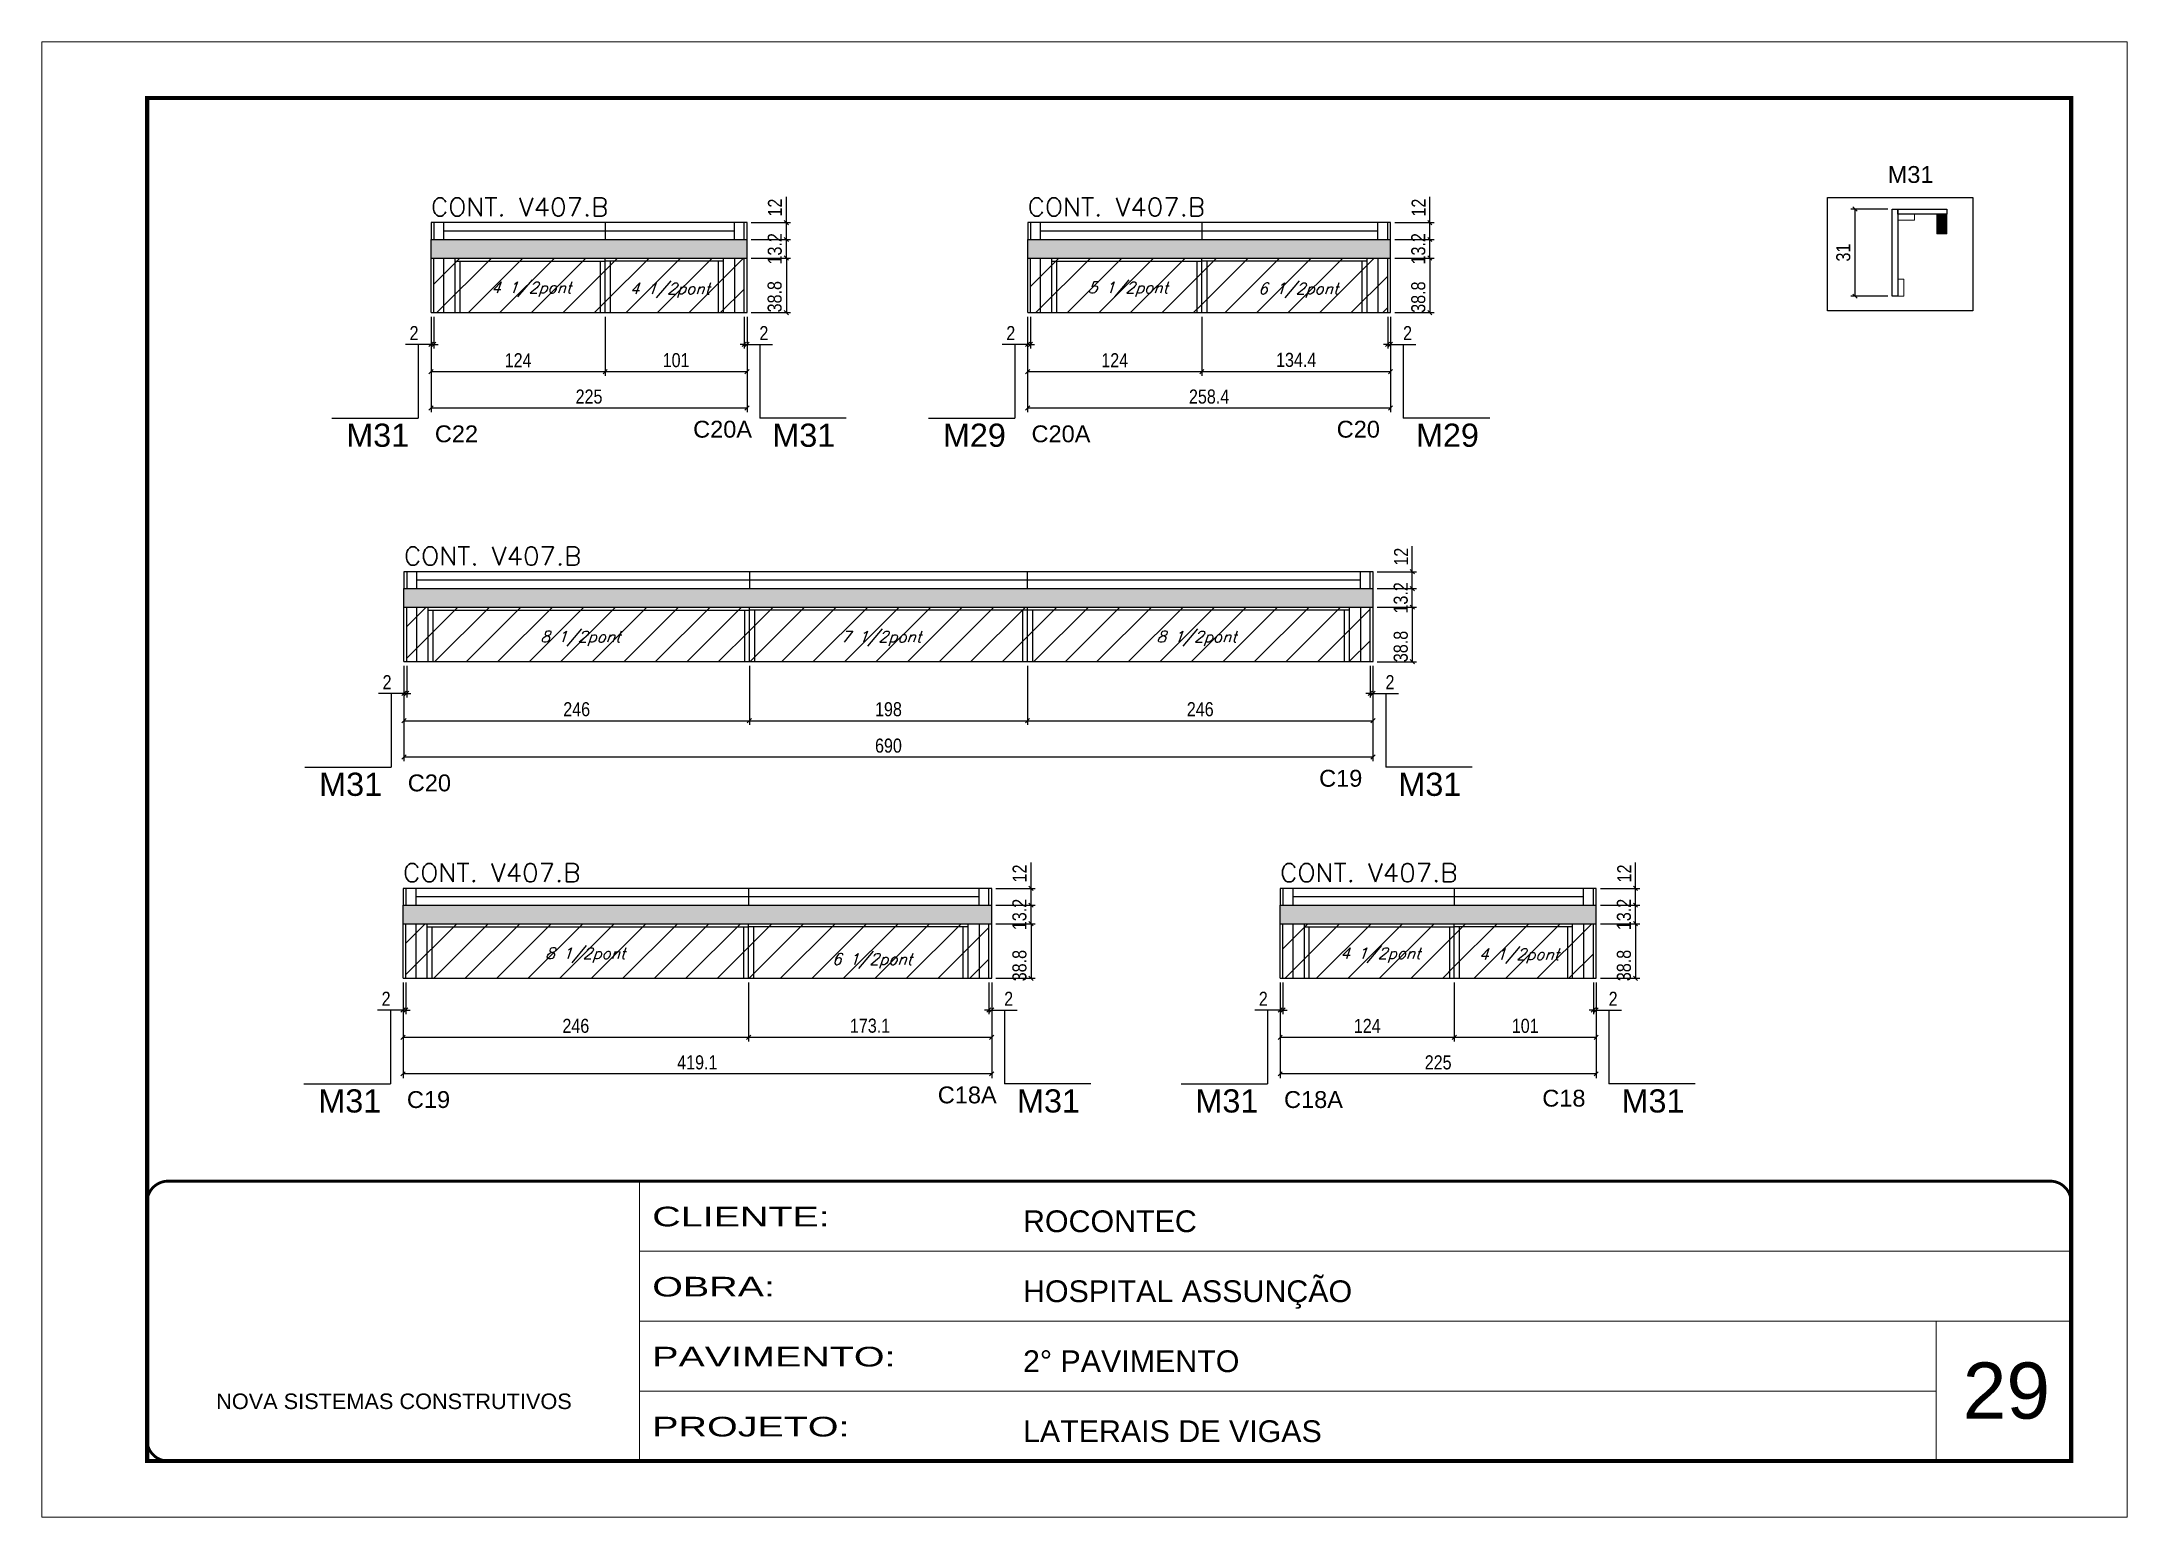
# Model space of a CAD drawing. Extents: x 137137 to 143418, y 10464 to 34486.
# Drawn here: x 137137 to 138622, y 25396 to 26446 of the extents above; entities that cross this region are included whole.
import ezdxf

# ---------------------------------------------------------------- set-up
doc = ezdxf.new("R2010")
doc.units = 0
doc.linetypes.add('CONTINUO', pattern=[0])
doc.linetypes.add('DASHED', pattern=[0.75, 0.5, -0.25])
for name, color, linetype in [('5', 5, 'Continuous'), ('COTA', 241, 'Continuous'), ('NOMENCLATURA', 7, 'Continuous'), ('Painéis', 200, 'Continuous'), ('Reaproveitamento', 251, 'Continuous'), ('SARR_2.2x7', 40, 'Continuous'), ('SARR_3.5x7', 81, 'Continuous'), ('SARR_EDITAR', 141, 'Continuous'), ('texto', 7, 'Continuous')]:
    doc.layers.add(name, color=color, linetype=linetype)
for name, color, linetype, lineweight in [('CARIMBO', 255, 'Continuous', 9), ('Folhas', 255, 'Continuous', 9), ('Madeira', 126, 'Continuous', 18), ('Sarr 2.2x7', 40, 'Continuous', 9), ('SARRAFO DE PRESSAO', 251, 'DASHED', 9), ('Texto Seção', 7, 'Continuous', 15)]:
    doc.layers.add(name, color=color, linetype=linetype, lineweight=lineweight)
doc.styles.add('ARIAL', font='arial.ttf')
doc.styles.add('COTA TECNICA', font='techl___.ttf', dxfattribs={"height": 10})
doc.styles.add('REGUA-120', font='ROMANS.shx', dxfattribs={"height": 15})
doc.styles.add('Romans', font='romans.shx')
doc.styles.get("Standard").update_dxf_attribs({"font": 'arial.ttf'})
doc.styles.add('Tecnologia', font='')
doc.styles.get('Tecnologia').set_extended_font_data('Forgotten Futurist')
doc.dimstyles.new('PAINEL', dxfattribs={"dimtxt": 10, "dimasz": 3, "dimexe": 3, "dimexo": 3, "dimgap": 3, "dimtad": 1, "dimdec": 1, "dimzin": 12, "dimdsep": 46, "dimtxsty": 'COTA TECNICA', "dimblk1": 'OBLIQUE', "dimblk2": 'OBLIQUE', "dimsah": 1, "dimcen": 0.9, "dimclrd": 4, "dimclre": 4, "dimclrt": 240, "dimadec": 1, "dimazin": 3, "dimtfac": 1, "dimtdec": 1, "dimtmove": 0, "dimatfit": 3, "dimfxl": 1, "dimtolj": 1, "dimtzin": 12, "dimarcsym": 0})
pattern_1 = [(45, (-4795.5, -1148.575), (-11.2253202, 11.2253202), [])]

msp = doc.modelspace()

# ---------------------------------------------------------------- texts
at = {"layer": '5', "color": 7, "linetype": 'Continuous'}
msp.add_text('M31', height=12, rotation=359.99996, dxfattribs=at).set_placement((138451.7, 26345.28))
at = {"layer": '5', "linetype": 'Continuous'}
for s, p in [('C22', (137417.23, 26160.73)), ('C20A', (137601.13, 26164.02)), ('C20A', (137842.08, 26160.73)), ('C20', (138059.38, 26164.02)), ('C20', (137397.96, 25912.32)), ('C19', (138046.86, 25915.62)), ('C19', (137397.33, 25687)), ('C18A', (137775.34, 25690.3)), ('C18A', (138021.87, 25687)), ('C18', (138205.76, 25687.97))]:
    msp.add_text(s, height=12, rotation=359.99996, dxfattribs=at).set_placement(p)
at = {"layer": 'CARIMBO', "style": 'ARIAL'}
msp.add_text('29', height=40, dxfattribs=at).set_placement((138505.15, 25465.89))
at = {"layer": 'NOMENCLATURA', "linetype": 'Continuous'}
for s, p in [('M31', (137354.12, 26157.5)), ('M31', (137657.53, 26157.5)), ('M29', (137778.97, 26157.5)), ('M29', (138115.78, 26157.5)), ('M31', (137334.85, 25909.1)), ('M31', (138103.26, 25909.1)), ('M31', (137334.22, 25683.77)), ('M31', (137831.75, 25683.77)), ('M31', (137958.76, 25683.77)), ('M31', (138262.17, 25683.77))]:
    msp.add_text(s, height=16.5, dxfattribs=at).set_placement(p)
at = {"layer": 'texto', "color": 2, "char_height": 8, "attachment_point": 5, "style": 'Romans'}
for s, insert in [('{\\Q19;\\C256;4 1/2pont}', (137485.84, 26269.47)), ('{\\Q19;\\C256;4 1/2pont}', (137584.53, 26268.77)), ('{\\Q19;\\C256;5 1/2pont}', (137910.7, 26269.47)), ('{\\Q19;\\C256;6 1/2pont}', (138031.99, 26268.77)), ('{\\Q19;\\C256;8 1/2pont}', (137520.83, 26021.06)), ('{\\Q19;\\C256;7 1/2pont}', (137734.97, 26021.06)), ('{\\Q19;\\C256;8 1/2pont}', (137959.58, 26021.06)), ('{\\Q19;\\C256;8 1/2pont}', (137524.31, 25795.74)), ('{\\Q19;\\C256;6 1/2pont}', (137728.51, 25791.65)), ('{\\Q19;\\C256;4 1/2pont}', (138090.48, 25795.74)), ('{\\Q19;\\C256;4 1/2pont}', (138189.17, 25795.05))]:
    msp.add_mtext(s, dxfattribs=dict(at, insert=insert))
at = {"layer": 'Texto Seção', "style": 'REGUA-120', "width": 1.05}
for p in [(137414.47, 26321.62), (137839.32, 26321.62), (137395.2, 26073.22), (137394.57, 25847.9), (138019.11, 25847.9)]:
    msp.add_text('CONT. V407.B', height=13, dxfattribs=at).set_placement(p)

# ---------------------------------------------------------------- blocks, each defined once
blk = doc.blocks.new('9999999999')
at = {"color": 30, "linetype": 'CONTINUO'}
for p, q in [((98564.6, 34230.2), (98564.6, 34429.4)), ((98564.6, 34379.6), (99584, 34379.6)), ((98564.6, 34329.8), (99488, 34329.8)), ((99584, 34329.8), (99488, 34329.8)), ((99488, 34329.8), (99488, 34230.2)), ((98564.6, 34280), (99488, 34280))]:
    blk.add_line(p, q, dxfattribs=at)
at = {"color": 30, "linetype": 'CONTINUO', "const_width": 2}
blk.add_lwpolyline([(99584, 34230.2), (99584, 34414.4, 0.414214), (99569, 34429.4), (98229, 34429.4, 0.414214), (98214, 34414.4), (98214, 34245.2, 0.414214), (98229, 34230.2), (99584, 34230.2)], format="xyb", dxfattribs=at)
at = {"layer": 'Folhas'}
blk.add_lwpolyline([(98139, 34190.2), (99624, 34190.2), (99624, 35240.2), (98139, 35240.2)], close=True, dxfattribs=at)
at = {"layer": 'Folhas', "color": 30, "const_width": 3}
blk.add_lwpolyline([(98214, 34230.2), (99584, 34230.2), (99584, 35200.2), (98214, 35200.2)], close=True, dxfattribs=at)
at = {"color": 7, "linetype": 'Continuous', "ltscale": 5, "style": 'ARIAL'}
for s, height, p in [('ROCONTEC', 15.48, (98837.7, 34393.1)), ('HOSPITAL ASSUNÇÃO', 15.483, (98837.7, 34343.3)), ('2° PAVIMENTO', 15.483, (98837.7, 34293.5)), ('NOVA SISTEMAS CONSTRUTIVOS', 11.059, (98263.2, 34267.2)), ('LATERAIS DE VIGAS', 15.483, (98837.7, 34243.7))]:
    blk.add_text(s, height=height, dxfattribs=at).set_placement(p)
at = {"layer": 'Folhas', "color": 7, "style": 'Tecnologia', "width": 1.5}
for s, p in [('CLIENTE:', (98573.7, 34397.2)), ('OBRA:', (98573.7, 34347.3)), ('PAVIMENTO:', (98573.7, 34297.5)), ('PROJETO:', (98573.7, 34247.7))]:
    blk.add_text(s, height=14, dxfattribs=at).set_placement(p)
blk = doc.blocks.new('_Oblique')
at = {"color": 0, "linetype": 'ByBlock', "lineweight": -2}
blk.add_line((-0.5, -0.5), (0.5, 0.5), dxfattribs=at)
blk = doc.blocks.new('*D629')
at = {"layer": 'COTA', "color": 4, "lineweight": -2, "ltscale": 25, "transparency": 16777216}
for p, q in [((137414.5, 26250), (137414.5, 26182.1)), ((137639.5, 26250), (137639.5, 26182.1)), ((137639.5, 26185.1), (137414.5, 26185.1))]:
    blk.add_line(p, q, dxfattribs=at)
at = {"layer": 'Defpoints', "color": 0, "ltscale": 25, "transparency": 16777216}
for p in [(137414.5, 26253), (137639.5, 26253), (137414.5, 26185.1)]:
    blk.add_point(p, dxfattribs=at)
at = {"layer": 'COTA', "color": 4, "lineweight": -2, "ltscale": 25, "transparency": 16777216, "xscale": 3, "yscale": 3, "zscale": 3, "rotation": 180}
blk.add_blockref('_Oblique', (137414.5, 26185.1), dxfattribs=at)
at = {"layer": 'COTA', "color": 4, "lineweight": -2, "ltscale": 25, "transparency": 16777216, "xscale": 3, "yscale": 3, "zscale": 3}
blk.add_blockref('_Oblique', (137639.5, 26185.1), dxfattribs=at)
at = {"layer": 'COTA', "color": 240, "ltscale": 25, "transparency": 16777216, "insert": (137527, 26193.2), "char_height": 10, "attachment_point": 5, "style": 'COTA TECNICA'}
blk.add_mtext('\\A1;225', dxfattribs=at)
blk = doc.blocks.new('*D630')
at = {"layer": 'COTA', "color": 4, "lineweight": -2, "ltscale": 25, "transparency": 16777216}
for p, q in [((137414.5, 26250), (137414.5, 26208)), ((137538.5, 26250), (137538.5, 26208)), ((137414.5, 26211), (137538.5, 26211))]:
    blk.add_line(p, q, dxfattribs=at)
at = {"layer": 'Defpoints', "color": 0, "ltscale": 25, "transparency": 16777216}
for p in [(137414.5, 26253), (137538.5, 26253), (137538.5, 26211)]:
    blk.add_point(p, dxfattribs=at)
at = {"layer": 'COTA', "color": 4, "lineweight": -2, "ltscale": 25, "transparency": 16777216, "xscale": 3, "yscale": 3, "zscale": 3, "rotation": 180}
blk.add_blockref('_Oblique', (137414.5, 26211), dxfattribs=at)
at = {"layer": 'COTA', "color": 4, "lineweight": -2, "ltscale": 25, "transparency": 16777216, "xscale": 3, "yscale": 3, "zscale": 3}
blk.add_blockref('_Oblique', (137538.5, 26211), dxfattribs=at)
at = {"layer": 'COTA', "color": 240, "ltscale": 25, "transparency": 16777216, "insert": (137476.5, 26219.1), "char_height": 10, "attachment_point": 5, "style": 'COTA TECNICA'}
blk.add_mtext('\\A1;124', dxfattribs=at)
blk = doc.blocks.new('*D593')
at = {"layer": 'COTA', "color": 4, "lineweight": -2, "ltscale": 25, "transparency": 16777216}
for p, q in [((137538.5, 26250), (137538.5, 26208)), ((137639.5, 26250), (137639.5, 26208)), ((137538.5, 26211), (137639.5, 26211))]:
    blk.add_line(p, q, dxfattribs=at)
at = {"layer": 'Defpoints', "color": 0, "ltscale": 25, "transparency": 16777216}
for p in [(137538.5, 26253), (137639.5, 26253), (137639.5, 26211)]:
    blk.add_point(p, dxfattribs=at)
at = {"layer": 'COTA', "color": 4, "lineweight": -2, "ltscale": 25, "transparency": 16777216, "xscale": 3, "yscale": 3, "zscale": 3, "rotation": 180}
blk.add_blockref('_Oblique', (137538.5, 26211), dxfattribs=at)
at = {"layer": 'COTA', "color": 4, "lineweight": -2, "ltscale": 25, "transparency": 16777216, "xscale": 3, "yscale": 3, "zscale": 3}
blk.add_blockref('_Oblique', (137639.5, 26211), dxfattribs=at)
at = {"layer": 'COTA', "color": 240, "ltscale": 25, "transparency": 16777216, "insert": (137589, 26219.1), "char_height": 10, "attachment_point": 5, "style": 'COTA TECNICA'}
blk.add_mtext('\\A1;101', dxfattribs=at)
blk = doc.blocks.new('*D631')
at = {"layer": 'COTA', "color": 4, "lineweight": -2, "ltscale": 25, "transparency": 16777216}
for p, q in [((137642.5, 26291.8), (137670.5, 26291.8)), ((137667.5, 26291.8), (137667.5, 26253)), ((137642.5, 26253), (137670.5, 26253))]:
    blk.add_line(p, q, dxfattribs=at)
at = {"layer": 'Defpoints', "color": 0, "ltscale": 25, "transparency": 16777216}
for p in [(137639.5, 26291.8), (137639.5, 26253), (137667.5, 26253)]:
    blk.add_point(p, dxfattribs=at)
at = {"layer": 'COTA', "color": 4, "lineweight": -2, "ltscale": 25, "transparency": 16777216, "xscale": 3, "yscale": 3, "zscale": 3}
for p, rotation in [((137667.5, 26291.8), 90), ((137667.5, 26253), 270)]:
    blk.add_blockref('_Oblique', p, dxfattribs=dict(at, rotation=rotation))
at = {"layer": 'COTA', "color": 240, "ltscale": 25, "transparency": 16777216, "insert": (137659.2, 26264.3), "char_height": 10, "attachment_point": 5, "rotation": 90, "style": 'COTA TECNICA'}
blk.add_mtext('\\A1;38.8', dxfattribs=at)
blk = doc.blocks.new('*D632')
at = {"layer": 'COTA', "color": 4, "lineweight": -2, "ltscale": 25, "transparency": 16777216}
for p, q in [((137642.5, 26305), (137670.5, 26305)), ((137667.5, 26291.8), (137667.5, 26305)), ((137642.5, 26291.8), (137670.5, 26291.8))]:
    blk.add_line(p, q, dxfattribs=at)
at = {"layer": 'Defpoints', "color": 0, "ltscale": 25, "transparency": 16777216}
for p in [(137639.5, 26305), (137667.5, 26305), (137639.5, 26291.8)]:
    blk.add_point(p, dxfattribs=at)
at = {"layer": 'COTA', "color": 4, "lineweight": -2, "ltscale": 25, "transparency": 16777216, "xscale": 3, "yscale": 3, "zscale": 3}
for p, rotation in [((137667.5, 26305), 90), ((137667.5, 26291.8), 270)]:
    blk.add_blockref('_Oblique', p, dxfattribs=dict(at, rotation=rotation))
at = {"layer": 'COTA', "color": 240, "ltscale": 25, "transparency": 16777216, "insert": (137659.3, 26298.4), "char_height": 10, "attachment_point": 5, "rotation": 90, "style": 'COTA TECNICA'}
blk.add_mtext('\\A1;13.2', dxfattribs=at)
blk = doc.blocks.new('*D633')
at = {"layer": 'COTA', "color": 4, "lineweight": -2, "ltscale": 25, "transparency": 16777216}
for p, q in [((137637.5, 26250), (137637.5, 26227.4)), ((137639.5, 26250), (137639.5, 26227.4)), ((137637.5, 26230.4), (137634.5, 26230.4)), ((137637.5, 26230.4), (137639.5, 26230.4)), ((137639.5, 26230.4), (137657.6, 26230.4))]:
    blk.add_line(p, q, dxfattribs=at)
at = {"layer": 'Defpoints', "color": 0, "ltscale": 25, "transparency": 16777216}
for p in [(137637.5, 26253), (137639.5, 26253), (137639.5, 26230.4)]:
    blk.add_point(p, dxfattribs=at)
at = {"layer": 'COTA', "color": 4, "lineweight": -2, "ltscale": 25, "transparency": 16777216, "xscale": 3, "yscale": 3, "zscale": 3}
blk.add_blockref('_Oblique', (137637.5, 26230.4), dxfattribs=at)
at = {"layer": 'COTA', "color": 4, "lineweight": -2, "ltscale": 25, "transparency": 16777216, "xscale": 3, "yscale": 3, "zscale": 3, "rotation": 180}
blk.add_blockref('_Oblique', (137639.5, 26230.4), dxfattribs=at)
at = {"layer": 'COTA', "color": 240, "ltscale": 25, "transparency": 16777216, "insert": (137651.5, 26238.4), "char_height": 10, "attachment_point": 5, "style": 'COTA TECNICA'}
blk.add_mtext('\\A1;2', dxfattribs=at)
blk = doc.blocks.new('*D634')
at = {"layer": 'COTA', "color": 4, "lineweight": -2, "ltscale": 25, "transparency": 16777216}
for p, q in [((137414.5, 26250), (137414.5, 26227.4)), ((137416.5, 26250), (137416.5, 26227.4)), ((137414.5, 26230.4), (137396.4, 26230.4)), ((137416.5, 26230.4), (137414.5, 26230.4)), ((137416.5, 26230.4), (137419.5, 26230.4))]:
    blk.add_line(p, q, dxfattribs=at)
at = {"layer": 'Defpoints', "color": 0, "ltscale": 25, "transparency": 16777216}
for p in [(137414.5, 26253), (137416.5, 26253), (137414.5, 26230.4)]:
    blk.add_point(p, dxfattribs=at)
at = {"layer": 'COTA', "color": 4, "lineweight": -2, "ltscale": 25, "transparency": 16777216, "xscale": 3, "yscale": 3, "zscale": 3}
blk.add_blockref('_Oblique', (137414.5, 26230.4), dxfattribs=at)
at = {"layer": 'COTA', "color": 4, "lineweight": -2, "ltscale": 25, "transparency": 16777216, "xscale": 3, "yscale": 3, "zscale": 3, "rotation": 180}
blk.add_blockref('_Oblique', (137416.5, 26230.4), dxfattribs=at)
at = {"layer": 'COTA', "color": 240, "ltscale": 25, "transparency": 16777216, "insert": (137402.4, 26238.4), "char_height": 10, "attachment_point": 5, "style": 'COTA TECNICA'}
blk.add_mtext('\\A1;2', dxfattribs=at)
blk = doc.blocks.new('*D635')
at = {"layer": 'COTA', "color": 4, "lineweight": -2, "ltscale": 25, "transparency": 16777216}
for p, q in [((137839.3, 26250), (137839.3, 26182.1)), ((138097.7, 26250), (138097.7, 26182.1)), ((138097.7, 26185.1), (137839.3, 26185.1))]:
    blk.add_line(p, q, dxfattribs=at)
at = {"layer": 'Defpoints', "color": 0, "ltscale": 25, "transparency": 16777216}
for p in [(137839.3, 26253), (138097.7, 26253), (137839.3, 26185.1)]:
    blk.add_point(p, dxfattribs=at)
at = {"layer": 'COTA', "color": 4, "lineweight": -2, "ltscale": 25, "transparency": 16777216, "xscale": 3, "yscale": 3, "zscale": 3, "rotation": 180}
blk.add_blockref('_Oblique', (137839.3, 26185.1), dxfattribs=at)
at = {"layer": 'COTA', "color": 4, "lineweight": -2, "ltscale": 25, "transparency": 16777216, "xscale": 3, "yscale": 3, "zscale": 3}
blk.add_blockref('_Oblique', (138097.7, 26185.1), dxfattribs=at)
at = {"layer": 'COTA', "color": 240, "ltscale": 25, "transparency": 16777216, "insert": (137968.5, 26193.2), "char_height": 10, "attachment_point": 5, "style": 'COTA TECNICA'}
blk.add_mtext('\\A1;258.4', dxfattribs=at)
blk = doc.blocks.new('*D636')
at = {"layer": 'COTA', "color": 4, "lineweight": -2, "ltscale": 25, "transparency": 16777216}
for p, q in [((137839.3, 26250), (137839.3, 26208)), ((137963.3, 26250), (137963.3, 26208)), ((137839.3, 26211), (137963.3, 26211))]:
    blk.add_line(p, q, dxfattribs=at)
at = {"layer": 'Defpoints', "color": 0, "ltscale": 25, "transparency": 16777216}
for p in [(137839.3, 26253), (137963.3, 26253), (137963.3, 26211)]:
    blk.add_point(p, dxfattribs=at)
at = {"layer": 'COTA', "color": 4, "lineweight": -2, "ltscale": 25, "transparency": 16777216, "xscale": 3, "yscale": 3, "zscale": 3, "rotation": 180}
blk.add_blockref('_Oblique', (137839.3, 26211), dxfattribs=at)
at = {"layer": 'COTA', "color": 4, "lineweight": -2, "ltscale": 25, "transparency": 16777216, "xscale": 3, "yscale": 3, "zscale": 3}
blk.add_blockref('_Oblique', (137963.3, 26211), dxfattribs=at)
at = {"layer": 'COTA', "color": 240, "ltscale": 25, "transparency": 16777216, "insert": (137901.3, 26219.1), "char_height": 10, "attachment_point": 5, "style": 'COTA TECNICA'}
blk.add_mtext('\\A1;124', dxfattribs=at)
blk = doc.blocks.new('*D594')
at = {"layer": 'COTA', "color": 4, "lineweight": -2, "ltscale": 25, "transparency": 16777216}
for p, q in [((137963.3, 26250), (137963.3, 26208)), ((138097.7, 26250), (138097.7, 26208)), ((137963.3, 26211), (138097.7, 26211))]:
    blk.add_line(p, q, dxfattribs=at)
at = {"layer": 'Defpoints', "color": 0, "ltscale": 25, "transparency": 16777216}
for p in [(137963.3, 26253), (138097.7, 26253), (138097.7, 26211)]:
    blk.add_point(p, dxfattribs=at)
at = {"layer": 'COTA', "color": 4, "lineweight": -2, "ltscale": 25, "transparency": 16777216, "xscale": 3, "yscale": 3, "zscale": 3, "rotation": 180}
blk.add_blockref('_Oblique', (137963.3, 26211), dxfattribs=at)
at = {"layer": 'COTA', "color": 4, "lineweight": -2, "ltscale": 25, "transparency": 16777216, "xscale": 3, "yscale": 3, "zscale": 3}
blk.add_blockref('_Oblique', (138097.7, 26211), dxfattribs=at)
at = {"layer": 'COTA', "color": 240, "ltscale": 25, "transparency": 16777216, "insert": (138030.5, 26219.3), "char_height": 10, "attachment_point": 5, "style": 'COTA TECNICA'}
blk.add_mtext('\\A1;134.4', dxfattribs=at)
blk = doc.blocks.new('*D637')
at = {"layer": 'COTA', "color": 4, "lineweight": -2, "ltscale": 25, "transparency": 16777216}
for p, q in [((138100.7, 26291.8), (138128.7, 26291.8)), ((138125.7, 26291.8), (138125.7, 26253)), ((138100.7, 26253), (138128.7, 26253))]:
    blk.add_line(p, q, dxfattribs=at)
at = {"layer": 'Defpoints', "color": 0, "ltscale": 25, "transparency": 16777216}
for p in [(138097.7, 26291.8), (138097.7, 26253), (138125.7, 26253)]:
    blk.add_point(p, dxfattribs=at)
at = {"layer": 'COTA', "color": 4, "lineweight": -2, "ltscale": 25, "transparency": 16777216, "xscale": 3, "yscale": 3, "zscale": 3}
for p, rotation in [((138125.7, 26291.8), 90), ((138125.7, 26253), 270)]:
    blk.add_blockref('_Oblique', p, dxfattribs=dict(at, rotation=rotation))
at = {"layer": 'COTA', "color": 240, "ltscale": 25, "transparency": 16777216, "insert": (138117.5, 26264), "char_height": 10, "attachment_point": 5, "rotation": 90, "style": 'COTA TECNICA'}
blk.add_mtext('\\A1;38.8', dxfattribs=at)
blk = doc.blocks.new('*D638')
at = {"layer": 'COTA', "color": 4, "lineweight": -2, "ltscale": 25, "transparency": 16777216}
for p, q in [((138100.7, 26305), (138128.7, 26305)), ((138125.7, 26291.8), (138125.7, 26305)), ((138100.7, 26291.8), (138128.7, 26291.8))]:
    blk.add_line(p, q, dxfattribs=at)
at = {"layer": 'Defpoints', "color": 0, "ltscale": 25, "transparency": 16777216}
for p in [(138097.7, 26305), (138125.7, 26305), (138097.7, 26291.8)]:
    blk.add_point(p, dxfattribs=at)
at = {"layer": 'COTA', "color": 4, "lineweight": -2, "ltscale": 25, "transparency": 16777216, "xscale": 3, "yscale": 3, "zscale": 3}
for p, rotation in [((138125.7, 26305), 90), ((138125.7, 26291.8), 270)]:
    blk.add_blockref('_Oblique', p, dxfattribs=dict(at, rotation=rotation))
at = {"layer": 'COTA', "color": 240, "ltscale": 25, "transparency": 16777216, "insert": (138117.5, 26298.4), "char_height": 10, "attachment_point": 5, "rotation": 90, "style": 'COTA TECNICA'}
blk.add_mtext('\\A1;13.2', dxfattribs=at)
blk = doc.blocks.new('*D639')
at = {"layer": 'COTA', "color": 4, "lineweight": -2, "ltscale": 25, "transparency": 16777216}
for p, q in [((138095.7, 26250), (138095.7, 26227.4)), ((138097.7, 26250), (138097.7, 26227.4)), ((138095.7, 26230.4), (138092.7, 26230.4)), ((138095.7, 26230.4), (138097.7, 26230.4)), ((138097.7, 26230.4), (138115.8, 26230.4))]:
    blk.add_line(p, q, dxfattribs=at)
at = {"layer": 'Defpoints', "color": 0, "ltscale": 25, "transparency": 16777216}
for p in [(138095.7, 26253), (138097.7, 26253), (138097.7, 26230.4)]:
    blk.add_point(p, dxfattribs=at)
at = {"layer": 'COTA', "color": 4, "lineweight": -2, "ltscale": 25, "transparency": 16777216, "xscale": 3, "yscale": 3, "zscale": 3}
blk.add_blockref('_Oblique', (138095.7, 26230.4), dxfattribs=at)
at = {"layer": 'COTA', "color": 4, "lineweight": -2, "ltscale": 25, "transparency": 16777216, "xscale": 3, "yscale": 3, "zscale": 3, "rotation": 180}
blk.add_blockref('_Oblique', (138097.7, 26230.4), dxfattribs=at)
at = {"layer": 'COTA', "color": 240, "ltscale": 25, "transparency": 16777216, "insert": (138109.8, 26238.4), "char_height": 10, "attachment_point": 5, "style": 'COTA TECNICA'}
blk.add_mtext('\\A1;2', dxfattribs=at)
blk = doc.blocks.new('*D640')
at = {"layer": 'COTA', "color": 4, "lineweight": -2, "ltscale": 25, "transparency": 16777216}
for p, q in [((137839.3, 26250), (137839.3, 26227.4)), ((137841.3, 26250), (137841.3, 26227.4)), ((137839.3, 26230.4), (137821.2, 26230.4)), ((137841.3, 26230.4), (137839.3, 26230.4)), ((137841.3, 26230.4), (137844.3, 26230.4))]:
    blk.add_line(p, q, dxfattribs=at)
at = {"layer": 'Defpoints', "color": 0, "ltscale": 25, "transparency": 16777216}
for p in [(137839.3, 26253), (137841.3, 26253), (137839.3, 26230.4)]:
    blk.add_point(p, dxfattribs=at)
at = {"layer": 'COTA', "color": 4, "lineweight": -2, "ltscale": 25, "transparency": 16777216, "xscale": 3, "yscale": 3, "zscale": 3}
blk.add_blockref('_Oblique', (137839.3, 26230.4), dxfattribs=at)
at = {"layer": 'COTA', "color": 4, "lineweight": -2, "ltscale": 25, "transparency": 16777216, "xscale": 3, "yscale": 3, "zscale": 3, "rotation": 180}
blk.add_blockref('_Oblique', (137841.3, 26230.4), dxfattribs=at)
at = {"layer": 'COTA', "color": 240, "ltscale": 25, "transparency": 16777216, "insert": (137827.3, 26238.4), "char_height": 10, "attachment_point": 5, "style": 'COTA TECNICA'}
blk.add_mtext('\\A1;2', dxfattribs=at)
blk = doc.blocks.new('*D641')
at = {"layer": 'COTA', "color": 4, "lineweight": -2, "ltscale": 25, "transparency": 16777216}
for p, q in [((137395.2, 26001.6), (137395.2, 25933.7)), ((138085.2, 26001.6), (138085.2, 25933.7)), ((138085.2, 25936.7), (137395.2, 25936.7))]:
    blk.add_line(p, q, dxfattribs=at)
at = {"layer": 'Defpoints', "color": 0, "ltscale": 25, "transparency": 16777216}
for p in [(137395.2, 26004.6), (138085.2, 26004.6), (137395.2, 25936.7)]:
    blk.add_point(p, dxfattribs=at)
at = {"layer": 'COTA', "color": 4, "lineweight": -2, "ltscale": 25, "transparency": 16777216, "xscale": 3, "yscale": 3, "zscale": 3, "rotation": 180}
blk.add_blockref('_Oblique', (137395.2, 25936.7), dxfattribs=at)
at = {"layer": 'COTA', "color": 4, "lineweight": -2, "ltscale": 25, "transparency": 16777216, "xscale": 3, "yscale": 3, "zscale": 3}
blk.add_blockref('_Oblique', (138085.2, 25936.7), dxfattribs=at)
at = {"layer": 'COTA', "color": 240, "ltscale": 25, "transparency": 16777216, "insert": (137740.2, 25944.8), "char_height": 10, "attachment_point": 5, "style": 'COTA TECNICA'}
blk.add_mtext('\\A1;690', dxfattribs=at)
blk = doc.blocks.new('*D642')
at = {"layer": 'COTA', "color": 4, "lineweight": -2, "ltscale": 25, "transparency": 16777216}
for p, q in [((137395.2, 26001.6), (137395.2, 25959.6)), ((137641.2, 26001.6), (137641.2, 25959.6)), ((137395.2, 25962.6), (137641.2, 25962.6))]:
    blk.add_line(p, q, dxfattribs=at)
at = {"layer": 'Defpoints', "color": 0, "ltscale": 25, "transparency": 16777216}
for p in [(137395.2, 26004.6), (137641.2, 26004.6), (137641.2, 25962.6)]:
    blk.add_point(p, dxfattribs=at)
at = {"layer": 'COTA', "color": 4, "lineweight": -2, "ltscale": 25, "transparency": 16777216, "xscale": 3, "yscale": 3, "zscale": 3, "rotation": 180}
blk.add_blockref('_Oblique', (137395.2, 25962.6), dxfattribs=at)
at = {"layer": 'COTA', "color": 4, "lineweight": -2, "ltscale": 25, "transparency": 16777216, "xscale": 3, "yscale": 3, "zscale": 3}
blk.add_blockref('_Oblique', (137641.2, 25962.6), dxfattribs=at)
at = {"layer": 'COTA', "color": 240, "ltscale": 25, "transparency": 16777216, "insert": (137518.2, 25970.7), "char_height": 10, "attachment_point": 5, "style": 'COTA TECNICA'}
blk.add_mtext('\\A1;246', dxfattribs=at)
blk = doc.blocks.new('*D643')
at = {"layer": 'COTA', "color": 4, "lineweight": -2, "ltscale": 25, "transparency": 16777216}
for p, q in [((137641.2, 26001.6), (137641.2, 25959.6)), ((137839.2, 26001.6), (137839.2, 25959.6)), ((137641.2, 25962.6), (137839.2, 25962.6))]:
    blk.add_line(p, q, dxfattribs=at)
at = {"layer": 'Defpoints', "color": 0, "ltscale": 25, "transparency": 16777216}
for p in [(137641.2, 26004.6), (137839.2, 26004.6), (137839.2, 25962.6)]:
    blk.add_point(p, dxfattribs=at)
at = {"layer": 'COTA', "color": 4, "lineweight": -2, "ltscale": 25, "transparency": 16777216, "xscale": 3, "yscale": 3, "zscale": 3, "rotation": 180}
blk.add_blockref('_Oblique', (137641.2, 25962.6), dxfattribs=at)
at = {"layer": 'COTA', "color": 4, "lineweight": -2, "ltscale": 25, "transparency": 16777216, "xscale": 3, "yscale": 3, "zscale": 3}
blk.add_blockref('_Oblique', (137839.2, 25962.6), dxfattribs=at)
at = {"layer": 'COTA', "color": 240, "ltscale": 25, "transparency": 16777216, "insert": (137740.2, 25970.7), "char_height": 10, "attachment_point": 5, "style": 'COTA TECNICA'}
blk.add_mtext('\\A1;198', dxfattribs=at)
blk = doc.blocks.new('*D596')
at = {"layer": 'COTA', "color": 4, "lineweight": -2, "ltscale": 25, "transparency": 16777216}
for p, q in [((137839.2, 26001.6), (137839.2, 25959.6)), ((138085.2, 26001.6), (138085.2, 25959.6)), ((137839.2, 25962.6), (138085.2, 25962.6))]:
    blk.add_line(p, q, dxfattribs=at)
at = {"layer": 'Defpoints', "color": 0, "ltscale": 25, "transparency": 16777216}
for p in [(137839.2, 26004.6), (138085.2, 26004.6), (138085.2, 25962.6)]:
    blk.add_point(p, dxfattribs=at)
at = {"layer": 'COTA', "color": 4, "lineweight": -2, "ltscale": 25, "transparency": 16777216, "xscale": 3, "yscale": 3, "zscale": 3, "rotation": 180}
blk.add_blockref('_Oblique', (137839.2, 25962.6), dxfattribs=at)
at = {"layer": 'COTA', "color": 4, "lineweight": -2, "ltscale": 25, "transparency": 16777216, "xscale": 3, "yscale": 3, "zscale": 3}
blk.add_blockref('_Oblique', (138085.2, 25962.6), dxfattribs=at)
at = {"layer": 'COTA', "color": 240, "ltscale": 25, "transparency": 16777216, "insert": (137962.2, 25970.7), "char_height": 10, "attachment_point": 5, "style": 'COTA TECNICA'}
blk.add_mtext('\\A1;246', dxfattribs=at)
blk = doc.blocks.new('*D597')
at = {"layer": 'COTA', "color": 4, "lineweight": -2, "ltscale": 25, "transparency": 16777216}
for p, q in [((138088.2, 26043.4), (138116.2, 26043.4)), ((138113.2, 26043.4), (138113.2, 26004.6)), ((138088.2, 26004.6), (138116.2, 26004.6))]:
    blk.add_line(p, q, dxfattribs=at)
at = {"layer": 'Defpoints', "color": 0, "ltscale": 25, "transparency": 16777216}
for p in [(138085.2, 26043.4), (138085.2, 26004.6), (138113.2, 26004.6)]:
    blk.add_point(p, dxfattribs=at)
at = {"layer": 'COTA', "color": 4, "lineweight": -2, "ltscale": 25, "transparency": 16777216, "xscale": 3, "yscale": 3, "zscale": 3}
for p, rotation in [((138113.2, 26043.4), 90), ((138113.2, 26004.6), 270)]:
    blk.add_blockref('_Oblique', p, dxfattribs=dict(at, rotation=rotation))
at = {"layer": 'COTA', "color": 240, "ltscale": 25, "transparency": 16777216, "insert": (138105, 26015.4), "char_height": 10, "attachment_point": 5, "rotation": 90, "style": 'COTA TECNICA'}
blk.add_mtext('\\A1;38.8', dxfattribs=at)
blk = doc.blocks.new('*D598')
at = {"layer": 'COTA', "color": 4, "lineweight": -2, "ltscale": 25, "transparency": 16777216}
for p, q in [((138088.2, 26056.6), (138116.2, 26056.6)), ((138113.2, 26043.4), (138113.2, 26056.6)), ((138088.2, 26043.4), (138116.2, 26043.4))]:
    blk.add_line(p, q, dxfattribs=at)
at = {"layer": 'Defpoints', "color": 0, "ltscale": 25, "transparency": 16777216}
for p in [(138085.2, 26056.6), (138113.2, 26056.6), (138085.2, 26043.4)]:
    blk.add_point(p, dxfattribs=at)
at = {"layer": 'COTA', "color": 4, "lineweight": -2, "ltscale": 25, "transparency": 16777216, "xscale": 3, "yscale": 3, "zscale": 3}
for p, rotation in [((138113.2, 26056.6), 90), ((138113.2, 26043.4), 270)]:
    blk.add_blockref('_Oblique', p, dxfattribs=dict(at, rotation=rotation))
at = {"layer": 'COTA', "color": 240, "ltscale": 25, "transparency": 16777216, "insert": (138105, 26050), "char_height": 10, "attachment_point": 5, "rotation": 90, "style": 'COTA TECNICA'}
blk.add_mtext('\\A1;13.2', dxfattribs=at)
blk = doc.blocks.new('*D599')
at = {"layer": 'COTA', "color": 4, "lineweight": -2, "ltscale": 25, "transparency": 16777216}
for p, q in [((138083.2, 26001.6), (138083.2, 25979)), ((138085.2, 26001.6), (138085.2, 25979)), ((138083.2, 25982), (138080.2, 25982)), ((138083.2, 25982), (138085.2, 25982)), ((138085.2, 25982), (138103.3, 25982))]:
    blk.add_line(p, q, dxfattribs=at)
at = {"layer": 'Defpoints', "color": 0, "ltscale": 25, "transparency": 16777216}
for p in [(138083.2, 26004.6), (138085.2, 26004.6), (138085.2, 25982)]:
    blk.add_point(p, dxfattribs=at)
at = {"layer": 'COTA', "color": 4, "lineweight": -2, "ltscale": 25, "transparency": 16777216, "xscale": 3, "yscale": 3, "zscale": 3}
blk.add_blockref('_Oblique', (138083.2, 25982), dxfattribs=at)
at = {"layer": 'COTA', "color": 4, "lineweight": -2, "ltscale": 25, "transparency": 16777216, "xscale": 3, "yscale": 3, "zscale": 3, "rotation": 180}
blk.add_blockref('_Oblique', (138085.2, 25982), dxfattribs=at)
at = {"layer": 'COTA', "color": 240, "ltscale": 25, "transparency": 16777216, "insert": (138097.3, 25990), "char_height": 10, "attachment_point": 5, "style": 'COTA TECNICA'}
blk.add_mtext('\\A1;2', dxfattribs=at)
blk = doc.blocks.new('*D600')
at = {"layer": 'COTA', "color": 4, "lineweight": -2, "ltscale": 25, "transparency": 16777216}
for p, q in [((137395.2, 26001.6), (137395.2, 25979)), ((137397.2, 26001.6), (137397.2, 25979)), ((137395.2, 25982), (137377.1, 25982)), ((137397.2, 25982), (137395.2, 25982)), ((137397.2, 25982), (137400.2, 25982))]:
    blk.add_line(p, q, dxfattribs=at)
at = {"layer": 'Defpoints', "color": 0, "ltscale": 25, "transparency": 16777216}
for p in [(137395.2, 26004.6), (137397.2, 26004.6), (137395.2, 25982)]:
    blk.add_point(p, dxfattribs=at)
at = {"layer": 'COTA', "color": 4, "lineweight": -2, "ltscale": 25, "transparency": 16777216, "xscale": 3, "yscale": 3, "zscale": 3}
blk.add_blockref('_Oblique', (137395.2, 25982), dxfattribs=at)
at = {"layer": 'COTA', "color": 4, "lineweight": -2, "ltscale": 25, "transparency": 16777216, "xscale": 3, "yscale": 3, "zscale": 3, "rotation": 180}
blk.add_blockref('_Oblique', (137397.2, 25982), dxfattribs=at)
at = {"layer": 'COTA', "color": 240, "ltscale": 25, "transparency": 16777216, "insert": (137383.2, 25990), "char_height": 10, "attachment_point": 5, "style": 'COTA TECNICA'}
blk.add_mtext('\\A1;2', dxfattribs=at)
blk = doc.blocks.new('*D601')
at = {"layer": 'COTA', "color": 4, "lineweight": -2, "ltscale": 25, "transparency": 16777216}
for p, q in [((137394.6, 25776.3), (137394.6, 25708.3)), ((137813.7, 25776.3), (137813.7, 25708.3)), ((137813.7, 25711.3), (137394.6, 25711.3))]:
    blk.add_line(p, q, dxfattribs=at)
at = {"layer": 'Defpoints', "color": 0, "ltscale": 25, "transparency": 16777216}
for p in [(137394.6, 25779.3), (137813.7, 25779.3), (137394.6, 25711.3)]:
    blk.add_point(p, dxfattribs=at)
at = {"layer": 'COTA', "color": 4, "lineweight": -2, "ltscale": 25, "transparency": 16777216, "xscale": 3, "yscale": 3, "zscale": 3, "rotation": 180}
blk.add_blockref('_Oblique', (137394.6, 25711.3), dxfattribs=at)
at = {"layer": 'COTA', "color": 4, "lineweight": -2, "ltscale": 25, "transparency": 16777216, "xscale": 3, "yscale": 3, "zscale": 3}
blk.add_blockref('_Oblique', (137813.7, 25711.3), dxfattribs=at)
at = {"layer": 'COTA', "color": 240, "ltscale": 25, "transparency": 16777216, "insert": (137604.1, 25719.4), "char_height": 10, "attachment_point": 5, "style": 'COTA TECNICA'}
blk.add_mtext('\\A1;419.1', dxfattribs=at)
blk = doc.blocks.new('*D602')
at = {"layer": 'COTA', "color": 4, "lineweight": -2, "ltscale": 25, "transparency": 16777216}
for p, q in [((137394.6, 25776.3), (137394.6, 25734.3)), ((137640.6, 25776.3), (137640.6, 25734.3)), ((137394.6, 25737.3), (137640.6, 25737.3))]:
    blk.add_line(p, q, dxfattribs=at)
at = {"layer": 'Defpoints', "color": 0, "ltscale": 25, "transparency": 16777216}
for p in [(137394.6, 25779.3), (137640.6, 25779.3), (137640.6, 25737.3)]:
    blk.add_point(p, dxfattribs=at)
at = {"layer": 'COTA', "color": 4, "lineweight": -2, "ltscale": 25, "transparency": 16777216, "xscale": 3, "yscale": 3, "zscale": 3, "rotation": 180}
blk.add_blockref('_Oblique', (137394.6, 25737.3), dxfattribs=at)
at = {"layer": 'COTA', "color": 4, "lineweight": -2, "ltscale": 25, "transparency": 16777216, "xscale": 3, "yscale": 3, "zscale": 3}
blk.add_blockref('_Oblique', (137640.6, 25737.3), dxfattribs=at)
at = {"layer": 'COTA', "color": 240, "ltscale": 25, "transparency": 16777216, "insert": (137517.6, 25745.4), "char_height": 10, "attachment_point": 5, "style": 'COTA TECNICA'}
blk.add_mtext('\\A1;246', dxfattribs=at)
blk = doc.blocks.new('*D590')
at = {"layer": 'COTA', "color": 4, "lineweight": -2, "ltscale": 25, "transparency": 16777216}
for p, q in [((137640.6, 25776.3), (137640.6, 25734.3)), ((137813.7, 25776.3), (137813.7, 25734.3)), ((137640.6, 25737.3), (137813.7, 25737.3))]:
    blk.add_line(p, q, dxfattribs=at)
at = {"layer": 'Defpoints', "color": 0, "ltscale": 25, "transparency": 16777216}
for p in [(137640.6, 25779.3), (137813.7, 25779.3), (137813.7, 25737.3)]:
    blk.add_point(p, dxfattribs=at)
at = {"layer": 'COTA', "color": 4, "lineweight": -2, "ltscale": 25, "transparency": 16777216, "xscale": 3, "yscale": 3, "zscale": 3, "rotation": 180}
blk.add_blockref('_Oblique', (137640.6, 25737.3), dxfattribs=at)
at = {"layer": 'COTA', "color": 4, "lineweight": -2, "ltscale": 25, "transparency": 16777216, "xscale": 3, "yscale": 3, "zscale": 3}
blk.add_blockref('_Oblique', (137813.7, 25737.3), dxfattribs=at)
at = {"layer": 'COTA', "color": 240, "ltscale": 25, "transparency": 16777216, "insert": (137727.1, 25745.5), "char_height": 10, "attachment_point": 5, "style": 'COTA TECNICA'}
blk.add_mtext('\\A1;173.1', dxfattribs=at)
blk = doc.blocks.new('*D603')
at = {"layer": 'COTA', "color": 4, "lineweight": -2, "ltscale": 25, "transparency": 16777216}
for p, q in [((137816.7, 25818.1), (137844.7, 25818.1)), ((137841.7, 25818.1), (137841.7, 25779.3)), ((137816.7, 25779.3), (137844.7, 25779.3))]:
    blk.add_line(p, q, dxfattribs=at)
at = {"layer": 'Defpoints', "color": 0, "ltscale": 25, "transparency": 16777216}
for p in [(137813.7, 25818.1), (137813.7, 25779.3), (137841.7, 25779.3)]:
    blk.add_point(p, dxfattribs=at)
at = {"layer": 'COTA', "color": 4, "lineweight": -2, "ltscale": 25, "transparency": 16777216, "xscale": 3, "yscale": 3, "zscale": 3}
for p, rotation in [((137841.7, 25818.1), 90), ((137841.7, 25779.3), 270)]:
    blk.add_blockref('_Oblique', p, dxfattribs=dict(at, rotation=rotation))
at = {"layer": 'COTA', "color": 240, "ltscale": 25, "transparency": 16777216, "insert": (137833.5, 25788.3), "char_height": 10, "attachment_point": 5, "rotation": 90, "style": 'COTA TECNICA'}
blk.add_mtext('\\A1;38.8', dxfattribs=at)
blk = doc.blocks.new('*D604')
at = {"layer": 'COTA', "color": 4, "lineweight": -2, "ltscale": 25, "transparency": 16777216}
for p, q in [((137816.7, 25831.3), (137844.7, 25831.3)), ((137841.7, 25818.1), (137841.7, 25831.3)), ((137816.7, 25818.1), (137844.7, 25818.1))]:
    blk.add_line(p, q, dxfattribs=at)
at = {"layer": 'Defpoints', "color": 0, "ltscale": 25, "transparency": 16777216}
for p in [(137813.7, 25831.3), (137841.7, 25831.3), (137813.7, 25818.1)]:
    blk.add_point(p, dxfattribs=at)
at = {"layer": 'COTA', "color": 4, "lineweight": -2, "ltscale": 25, "transparency": 16777216, "xscale": 3, "yscale": 3, "zscale": 3}
for p, rotation in [((137841.7, 25831.3), 90), ((137841.7, 25818.1), 270)]:
    blk.add_blockref('_Oblique', p, dxfattribs=dict(at, rotation=rotation))
at = {"layer": 'COTA', "color": 240, "ltscale": 25, "transparency": 16777216, "insert": (137833.5, 25824.7), "char_height": 10, "attachment_point": 5, "rotation": 90, "style": 'COTA TECNICA'}
blk.add_mtext('\\A1;13.2', dxfattribs=at)
blk = doc.blocks.new('*D605')
at = {"layer": 'COTA', "color": 4, "lineweight": -2, "ltscale": 25, "transparency": 16777216}
for p, q in [((137811.7, 25776.3), (137811.7, 25753.7)), ((137813.7, 25776.3), (137813.7, 25753.7)), ((137811.7, 25756.7), (137808.7, 25756.7)), ((137811.7, 25756.7), (137813.7, 25756.7)), ((137813.7, 25756.7), (137831.8, 25756.7))]:
    blk.add_line(p, q, dxfattribs=at)
at = {"layer": 'Defpoints', "color": 0, "ltscale": 25, "transparency": 16777216}
for p in [(137811.7, 25779.3), (137813.7, 25779.3), (137813.7, 25756.7)]:
    blk.add_point(p, dxfattribs=at)
at = {"layer": 'COTA', "color": 4, "lineweight": -2, "ltscale": 25, "transparency": 16777216, "xscale": 3, "yscale": 3, "zscale": 3}
blk.add_blockref('_Oblique', (137811.7, 25756.7), dxfattribs=at)
at = {"layer": 'COTA', "color": 4, "lineweight": -2, "ltscale": 25, "transparency": 16777216, "xscale": 3, "yscale": 3, "zscale": 3, "rotation": 180}
blk.add_blockref('_Oblique', (137813.7, 25756.7), dxfattribs=at)
at = {"layer": 'COTA', "color": 240, "ltscale": 25, "transparency": 16777216, "insert": (137825.8, 25764.7), "char_height": 10, "attachment_point": 5, "style": 'COTA TECNICA'}
blk.add_mtext('\\A1;2', dxfattribs=at)
blk = doc.blocks.new('*D606')
at = {"layer": 'COTA', "color": 4, "lineweight": -2, "ltscale": 25, "transparency": 16777216}
for p, q in [((137394.6, 25776.3), (137394.6, 25753.7)), ((137396.6, 25776.3), (137396.6, 25753.7)), ((137394.6, 25756.7), (137376.5, 25756.7)), ((137396.6, 25756.7), (137394.6, 25756.7)), ((137396.6, 25756.7), (137399.6, 25756.7))]:
    blk.add_line(p, q, dxfattribs=at)
at = {"layer": 'Defpoints', "color": 0, "ltscale": 25, "transparency": 16777216}
for p in [(137394.6, 25779.3), (137396.6, 25779.3), (137394.6, 25756.7)]:
    blk.add_point(p, dxfattribs=at)
at = {"layer": 'COTA', "color": 4, "lineweight": -2, "ltscale": 25, "transparency": 16777216, "xscale": 3, "yscale": 3, "zscale": 3}
blk.add_blockref('_Oblique', (137394.6, 25756.7), dxfattribs=at)
at = {"layer": 'COTA', "color": 4, "lineweight": -2, "ltscale": 25, "transparency": 16777216, "xscale": 3, "yscale": 3, "zscale": 3, "rotation": 180}
blk.add_blockref('_Oblique', (137396.6, 25756.7), dxfattribs=at)
at = {"layer": 'COTA', "color": 240, "ltscale": 25, "transparency": 16777216, "insert": (137382.5, 25764.7), "char_height": 10, "attachment_point": 5, "style": 'COTA TECNICA'}
blk.add_mtext('\\A1;2', dxfattribs=at)
blk = doc.blocks.new('*D607')
at = {"layer": 'COTA', "color": 4, "lineweight": -2, "ltscale": 25, "transparency": 16777216}
for p, q in [((138019.1, 25776.3), (138019.1, 25708.3)), ((138244.1, 25776.3), (138244.1, 25708.3)), ((138244.1, 25711.3), (138019.1, 25711.3))]:
    blk.add_line(p, q, dxfattribs=at)
at = {"layer": 'Defpoints', "color": 0, "ltscale": 25, "transparency": 16777216}
for p in [(138019.1, 25779.3), (138244.1, 25779.3), (138019.1, 25711.3)]:
    blk.add_point(p, dxfattribs=at)
at = {"layer": 'COTA', "color": 4, "lineweight": -2, "ltscale": 25, "transparency": 16777216, "xscale": 3, "yscale": 3, "zscale": 3, "rotation": 180}
blk.add_blockref('_Oblique', (138019.1, 25711.3), dxfattribs=at)
at = {"layer": 'COTA', "color": 4, "lineweight": -2, "ltscale": 25, "transparency": 16777216, "xscale": 3, "yscale": 3, "zscale": 3}
blk.add_blockref('_Oblique', (138244.1, 25711.3), dxfattribs=at)
at = {"layer": 'COTA', "color": 240, "ltscale": 25, "transparency": 16777216, "insert": (138131.6, 25719.4), "char_height": 10, "attachment_point": 5, "style": 'COTA TECNICA'}
blk.add_mtext('\\A1;225', dxfattribs=at)
blk = doc.blocks.new('*D608')
at = {"layer": 'COTA', "color": 4, "lineweight": -2, "ltscale": 25, "transparency": 16777216}
for p, q in [((138019.1, 25776.3), (138019.1, 25734.3)), ((138143.1, 25776.3), (138143.1, 25734.3)), ((138019.1, 25737.3), (138143.1, 25737.3))]:
    blk.add_line(p, q, dxfattribs=at)
at = {"layer": 'Defpoints', "color": 0, "ltscale": 25, "transparency": 16777216}
for p in [(138019.1, 25779.3), (138143.1, 25779.3), (138143.1, 25737.3)]:
    blk.add_point(p, dxfattribs=at)
at = {"layer": 'COTA', "color": 4, "lineweight": -2, "ltscale": 25, "transparency": 16777216, "xscale": 3, "yscale": 3, "zscale": 3, "rotation": 180}
blk.add_blockref('_Oblique', (138019.1, 25737.3), dxfattribs=at)
at = {"layer": 'COTA', "color": 4, "lineweight": -2, "ltscale": 25, "transparency": 16777216, "xscale": 3, "yscale": 3, "zscale": 3}
blk.add_blockref('_Oblique', (138143.1, 25737.3), dxfattribs=at)
at = {"layer": 'COTA', "color": 240, "ltscale": 25, "transparency": 16777216, "insert": (138081.1, 25745.4), "char_height": 10, "attachment_point": 5, "style": 'COTA TECNICA'}
blk.add_mtext('\\A1;124', dxfattribs=at)
blk = doc.blocks.new('*D591')
at = {"layer": 'COTA', "color": 4, "lineweight": -2, "ltscale": 25, "transparency": 16777216}
for p, q in [((138143.1, 25776.3), (138143.1, 25734.3)), ((138244.1, 25776.3), (138244.1, 25734.3)), ((138143.1, 25737.3), (138244.1, 25737.3))]:
    blk.add_line(p, q, dxfattribs=at)
at = {"layer": 'Defpoints', "color": 0, "ltscale": 25, "transparency": 16777216}
for p in [(138143.1, 25779.3), (138244.1, 25779.3), (138244.1, 25737.3)]:
    blk.add_point(p, dxfattribs=at)
at = {"layer": 'COTA', "color": 4, "lineweight": -2, "ltscale": 25, "transparency": 16777216, "xscale": 3, "yscale": 3, "zscale": 3, "rotation": 180}
blk.add_blockref('_Oblique', (138143.1, 25737.3), dxfattribs=at)
at = {"layer": 'COTA', "color": 4, "lineweight": -2, "ltscale": 25, "transparency": 16777216, "xscale": 3, "yscale": 3, "zscale": 3}
blk.add_blockref('_Oblique', (138244.1, 25737.3), dxfattribs=at)
at = {"layer": 'COTA', "color": 240, "ltscale": 25, "transparency": 16777216, "insert": (138193.6, 25745.4), "char_height": 10, "attachment_point": 5, "style": 'COTA TECNICA'}
blk.add_mtext('\\A1;101', dxfattribs=at)
blk = doc.blocks.new('*D609')
at = {"layer": 'COTA', "color": 4, "lineweight": -2, "ltscale": 25, "transparency": 16777216}
for p, q in [((138247.1, 25818.1), (138275.1, 25818.1)), ((138272.1, 25818.1), (138272.1, 25779.3)), ((138247.1, 25779.3), (138275.1, 25779.3))]:
    blk.add_line(p, q, dxfattribs=at)
at = {"layer": 'Defpoints', "color": 0, "ltscale": 25, "transparency": 16777216}
for p in [(138244.1, 25818.1), (138244.1, 25779.3), (138272.1, 25779.3)]:
    blk.add_point(p, dxfattribs=at)
at = {"layer": 'COTA', "color": 4, "lineweight": -2, "ltscale": 25, "transparency": 16777216, "xscale": 3, "yscale": 3, "zscale": 3}
for p, rotation in [((138272.1, 25818.1), 90), ((138272.1, 25779.3), 270)]:
    blk.add_blockref('_Oblique', p, dxfattribs=dict(at, rotation=rotation))
at = {"layer": 'COTA', "color": 240, "ltscale": 25, "transparency": 16777216, "insert": (138263.9, 25788.4), "char_height": 10, "attachment_point": 5, "rotation": 90, "style": 'COTA TECNICA'}
blk.add_mtext('\\A1;38.8', dxfattribs=at)
blk = doc.blocks.new('*D610')
at = {"layer": 'COTA', "color": 4, "lineweight": -2, "ltscale": 25, "transparency": 16777216}
for p, q in [((138247.1, 25831.3), (138275.1, 25831.3)), ((138272.1, 25818.1), (138272.1, 25831.3)), ((138247.1, 25818.1), (138275.1, 25818.1))]:
    blk.add_line(p, q, dxfattribs=at)
at = {"layer": 'Defpoints', "color": 0, "ltscale": 25, "transparency": 16777216}
for p in [(138244.1, 25831.3), (138272.1, 25831.3), (138244.1, 25818.1)]:
    blk.add_point(p, dxfattribs=at)
at = {"layer": 'COTA', "color": 4, "lineweight": -2, "ltscale": 25, "transparency": 16777216, "xscale": 3, "yscale": 3, "zscale": 3}
for p, rotation in [((138272.1, 25831.3), 90), ((138272.1, 25818.1), 270)]:
    blk.add_blockref('_Oblique', p, dxfattribs=dict(at, rotation=rotation))
at = {"layer": 'COTA', "color": 240, "ltscale": 25, "transparency": 16777216, "insert": (138263.9, 25824.7), "char_height": 10, "attachment_point": 5, "rotation": 90, "style": 'COTA TECNICA'}
blk.add_mtext('\\A1;13.2', dxfattribs=at)
blk = doc.blocks.new('*D614')
at = {"layer": 'COTA', "color": 4, "lineweight": -2, "ltscale": 25, "transparency": 16777216}
for p, q in [((138242.1, 25776.3), (138242.1, 25753.7)), ((138244.1, 25776.3), (138244.1, 25753.7)), ((138242.1, 25756.7), (138239.1, 25756.7)), ((138242.1, 25756.7), (138244.1, 25756.7)), ((138244.1, 25756.7), (138262.2, 25756.7))]:
    blk.add_line(p, q, dxfattribs=at)
at = {"layer": 'Defpoints', "color": 0, "ltscale": 25, "transparency": 16777216}
for p in [(138242.1, 25779.3), (138244.1, 25779.3), (138244.1, 25756.7)]:
    blk.add_point(p, dxfattribs=at)
at = {"layer": 'COTA', "color": 4, "lineweight": -2, "ltscale": 25, "transparency": 16777216, "xscale": 3, "yscale": 3, "zscale": 3}
blk.add_blockref('_Oblique', (138242.1, 25756.7), dxfattribs=at)
at = {"layer": 'COTA', "color": 4, "lineweight": -2, "ltscale": 25, "transparency": 16777216, "xscale": 3, "yscale": 3, "zscale": 3, "rotation": 180}
blk.add_blockref('_Oblique', (138244.1, 25756.7), dxfattribs=at)
at = {"layer": 'COTA', "color": 240, "ltscale": 25, "transparency": 16777216, "insert": (138256.2, 25764.7), "char_height": 10, "attachment_point": 5, "style": 'COTA TECNICA'}
blk.add_mtext('\\A1;2', dxfattribs=at)
blk = doc.blocks.new('*D615')
at = {"layer": 'COTA', "color": 4, "lineweight": -2, "ltscale": 25, "transparency": 16777216}
for p, q in [((138019.1, 25776.3), (138019.1, 25753.7)), ((138021.1, 25776.3), (138021.1, 25753.7)), ((138019.1, 25756.7), (138001, 25756.7)), ((138021.1, 25756.7), (138019.1, 25756.7)), ((138021.1, 25756.7), (138024.1, 25756.7))]:
    blk.add_line(p, q, dxfattribs=at)
at = {"layer": 'Defpoints', "color": 0, "ltscale": 25, "transparency": 16777216}
for p in [(138019.1, 25779.3), (138021.1, 25779.3), (138019.1, 25756.7)]:
    blk.add_point(p, dxfattribs=at)
at = {"layer": 'COTA', "color": 4, "lineweight": -2, "ltscale": 25, "transparency": 16777216, "xscale": 3, "yscale": 3, "zscale": 3}
blk.add_blockref('_Oblique', (138019.1, 25756.7), dxfattribs=at)
at = {"layer": 'COTA', "color": 4, "lineweight": -2, "ltscale": 25, "transparency": 16777216, "xscale": 3, "yscale": 3, "zscale": 3, "rotation": 180}
blk.add_blockref('_Oblique', (138021.1, 25756.7), dxfattribs=at)
at = {"layer": 'COTA', "color": 240, "ltscale": 25, "transparency": 16777216, "insert": (138007.1, 25764.7), "char_height": 10, "attachment_point": 5, "style": 'COTA TECNICA'}
blk.add_mtext('\\A1;2', dxfattribs=at)
blk = doc.blocks.new('*D611')
at = {"layer": 'Defpoints', "color": 0, "linetype": 'ByBlock', "transparency": 16777216}
for p in [(138454.8, 26326.7), (138428.4, 26264.7), (138454.8, 26264.7)]:
    blk.add_point(p, dxfattribs=at)
at = {"layer": 'Sarr 2.2x7', "color": 4, "linetype": 'ByBlock', "lineweight": -2, "transparency": 16777216}
for p, q in [((138451.8, 26326.7), (138425.4, 26326.7)), ((138428.4, 26326.7), (138428.4, 26264.7)), ((138451.8, 26264.7), (138425.4, 26264.7))]:
    blk.add_line(p, q, dxfattribs=at)
at = {"layer": 'Sarr 2.2x7', "color": 4, "linetype": 'ByBlock', "lineweight": -2, "transparency": 16777216, "xscale": 3, "yscale": 3, "zscale": 3}
for p, rotation in [((138428.4, 26326.7), 90), ((138428.4, 26264.7), 270)]:
    blk.add_blockref('_Oblique', p, dxfattribs=dict(at, rotation=rotation))
at = {"layer": 'Sarr 2.2x7', "color": 240, "linetype": 'ByBlock', "transparency": 16777216, "insert": (138420.1, 26295.7), "char_height": 10, "attachment_point": 5, "rotation": 90, "style": 'COTA TECNICA'}
blk.add_mtext('\\A1;31', dxfattribs=at)
blk = doc.blocks.new('*D1080')
at = {"layer": 'COTA', "color": 4, "lineweight": -2, "ltscale": 25, "transparency": 16777216}
for p, q in [((137667.5, 26317), (137667.5, 26335.3)), ((137642.5, 26317), (137670.5, 26317)), ((137667.5, 26305), (137667.5, 26317)), ((137642.5, 26305), (137670.5, 26305))]:
    blk.add_line(p, q, dxfattribs=at)
at = {"layer": 'Defpoints', "color": 0, "ltscale": 25, "transparency": 16777216}
for p in [(137639.5, 26317), (137667.5, 26317), (137639.5, 26305)]:
    blk.add_point(p, dxfattribs=at)
at = {"layer": 'COTA', "color": 4, "lineweight": -2, "ltscale": 25, "transparency": 16777216, "xscale": 3, "yscale": 3, "zscale": 3}
for p, rotation in [((137667.5, 26317), 90), ((137667.5, 26305), 270)]:
    blk.add_blockref('_Oblique', p, dxfattribs=dict(at, rotation=rotation))
at = {"layer": 'COTA', "color": 240, "ltscale": 25, "transparency": 16777216, "insert": (137659.4, 26327.7), "char_height": 10, "attachment_point": 5, "rotation": 90, "style": 'COTA TECNICA'}
blk.add_mtext('\\A1;12', dxfattribs=at)
blk = doc.blocks.new('*D1081')
at = {"layer": 'COTA', "color": 4, "lineweight": -2, "ltscale": 25, "transparency": 16777216}
for p, q in [((138125.7, 26317), (138125.7, 26335.3)), ((138100.7, 26317), (138128.7, 26317)), ((138125.7, 26305), (138125.7, 26317)), ((138100.7, 26305), (138128.7, 26305))]:
    blk.add_line(p, q, dxfattribs=at)
at = {"layer": 'Defpoints', "color": 0, "ltscale": 25, "transparency": 16777216}
for p in [(138097.7, 26317), (138125.7, 26317), (138097.7, 26305)]:
    blk.add_point(p, dxfattribs=at)
at = {"layer": 'COTA', "color": 4, "lineweight": -2, "ltscale": 25, "transparency": 16777216, "xscale": 3, "yscale": 3, "zscale": 3}
for p, rotation in [((138125.7, 26317), 90), ((138125.7, 26305), 270)]:
    blk.add_blockref('_Oblique', p, dxfattribs=dict(at, rotation=rotation))
at = {"layer": 'COTA', "color": 240, "ltscale": 25, "transparency": 16777216, "insert": (138117.7, 26327.7), "char_height": 10, "attachment_point": 5, "rotation": 90, "style": 'COTA TECNICA'}
blk.add_mtext('\\A1;12', dxfattribs=at)
blk = doc.blocks.new('*D1082')
at = {"layer": 'COTA', "color": 4, "lineweight": -2, "ltscale": 25, "transparency": 16777216}
for p, q in [((137841.7, 25843.3), (137841.7, 25861.6)), ((137816.7, 25843.3), (137844.7, 25843.3)), ((137841.7, 25831.3), (137841.7, 25843.3)), ((137816.7, 25831.3), (137844.7, 25831.3))]:
    blk.add_line(p, q, dxfattribs=at)
at = {"layer": 'Defpoints', "color": 0, "ltscale": 25, "transparency": 16777216}
for p in [(137813.7, 25843.3), (137841.7, 25843.3), (137813.7, 25831.3)]:
    blk.add_point(p, dxfattribs=at)
at = {"layer": 'COTA', "color": 4, "lineweight": -2, "ltscale": 25, "transparency": 16777216, "xscale": 3, "yscale": 3, "zscale": 3}
for p, rotation in [((137841.7, 25843.3), 90), ((137841.7, 25831.3), 270)]:
    blk.add_blockref('_Oblique', p, dxfattribs=dict(at, rotation=rotation))
at = {"layer": 'COTA', "color": 240, "ltscale": 25, "transparency": 16777216, "insert": (137833.6, 25853.9), "char_height": 10, "attachment_point": 5, "rotation": 90, "style": 'COTA TECNICA'}
blk.add_mtext('\\A1;12', dxfattribs=at)
blk = doc.blocks.new('*D1083')
at = {"layer": 'COTA', "color": 4, "lineweight": -2, "ltscale": 25, "transparency": 16777216}
for p, q in [((138272.1, 25843.3), (138272.1, 25861.6)), ((138247.1, 25843.3), (138275.1, 25843.3)), ((138272.1, 25831.3), (138272.1, 25843.3)), ((138247.1, 25831.3), (138275.1, 25831.3))]:
    blk.add_line(p, q, dxfattribs=at)
at = {"layer": 'Defpoints', "color": 0, "ltscale": 25, "transparency": 16777216}
for p in [(138244.1, 25843.3), (138272.1, 25843.3), (138244.1, 25831.3)]:
    blk.add_point(p, dxfattribs=at)
at = {"layer": 'COTA', "color": 4, "lineweight": -2, "ltscale": 25, "transparency": 16777216, "xscale": 3, "yscale": 3, "zscale": 3}
for p, rotation in [((138272.1, 25843.3), 90), ((138272.1, 25831.3), 270)]:
    blk.add_blockref('_Oblique', p, dxfattribs=dict(at, rotation=rotation))
at = {"layer": 'COTA', "color": 240, "ltscale": 25, "transparency": 16777216, "insert": (138264.1, 25853.9), "char_height": 10, "attachment_point": 5, "rotation": 90, "style": 'COTA TECNICA'}
blk.add_mtext('\\A1;12', dxfattribs=at)
blk = doc.blocks.new('*D1184')
at = {"layer": 'COTA', "color": 4, "lineweight": -2, "ltscale": 25, "transparency": 16777216}
for p, q in [((138113.2, 26068.6), (138113.2, 26086.9)), ((138088.2, 26068.6), (138116.2, 26068.6)), ((138113.2, 26056.6), (138113.2, 26068.6)), ((138088.2, 26056.6), (138116.2, 26056.6))]:
    blk.add_line(p, q, dxfattribs=at)
at = {"layer": 'Defpoints', "color": 0, "ltscale": 25, "transparency": 16777216}
for p in [(138085.2, 26068.6), (138113.2, 26068.6), (138085.2, 26056.6)]:
    blk.add_point(p, dxfattribs=at)
at = {"layer": 'COTA', "color": 4, "lineweight": -2, "ltscale": 25, "transparency": 16777216, "xscale": 3, "yscale": 3, "zscale": 3}
for p, rotation in [((138113.2, 26068.6), 90), ((138113.2, 26056.6), 270)]:
    blk.add_blockref('_Oblique', p, dxfattribs=dict(at, rotation=rotation))
at = {"layer": 'COTA', "color": 240, "ltscale": 25, "transparency": 16777216, "insert": (138105.2, 26079.3), "char_height": 10, "attachment_point": 5, "rotation": 90, "style": 'COTA TECNICA'}
blk.add_mtext('\\A1;12', dxfattribs=at)

# ---------------------------------------------------------------- dimensions: what is measured, and where the dimension line sits
at = {"layer": 'COTA', "ltscale": 25}
for base, p1, p2, picture, middle in [((137667.48, 26317.02), (137639.49, 26305.02), (137639.49, 26317.02), '*D1080', (137659.42, 26327.67)), ((138125.73, 26317.02), (138097.74, 26305.02), (138097.74, 26317.02), '*D1081', (138117.67, 26327.67)), ((138113.21, 26068.61), (138085.22, 26056.61), (138085.22, 26068.61), '*D1184', (138105.15, 26079.27)), ((137841.7, 25843.29), (137813.7, 25831.29), (137813.7, 25843.29), '*D1082', (137833.64, 25853.95)), ((138272.12, 25843.29), (138244.12, 25831.29), (138244.12, 25843.29), '*D1083', (138264.06, 25853.95))]:
    dim = msp.add_linear_dim(base=base, p1=p1, p2=p2, angle=90, dimstyle='PAINEL', dxfattribs=at)
    dim.commit()
    dim.dimension.update_dxf_attribs({"geometry": picture, "text_midpoint": middle})
for base, p1, p2, picture, middle in [((137667.48, 26305.02), (137639.49, 26291.82), (137639.49, 26305.02), '*D632', (137667.48, 26298.42)), ((138125.73, 26305.02), (138097.74, 26291.82), (138097.74, 26305.02), '*D638', (138125.73, 26298.42)), ((137667.48, 26253.02), (137639.49, 26291.82), (137639.49, 26253.02), '*D631', (137667.48, 26264.31)), ((138125.73, 26253.02), (138097.74, 26291.82), (138097.74, 26253.02), '*D637', (138125.73, 26264.01)), ((138113.21, 26056.61), (138085.22, 26043.41), (138085.22, 26056.61), '*D598', (138113.21, 26050.01)), ((138113.21, 26004.61), (138085.22, 26043.41), (138085.22, 26004.61), '*D597', (138113.21, 26015.41)), ((137841.7, 25831.29), (137813.7, 25818.09), (137813.7, 25831.29), '*D604', (137841.7, 25824.69)), ((138272.12, 25831.29), (138244.12, 25818.09), (138244.12, 25831.29), '*D610', (138272.12, 25824.69)), ((137841.7, 25779.29), (137813.7, 25818.09), (137813.7, 25779.29), '*D603', (137841.7, 25788.34)), ((138272.12, 25779.29), (138244.12, 25818.09), (138244.12, 25779.29), '*D609', (138272.12, 25788.44))]:
    dim = msp.add_linear_dim(base=base, p1=p1, p2=p2, angle=90, dimstyle='PAINEL', dxfattribs=at)
    dim.commit()
    dim.dimension.update_dxf_attribs({"geometry": picture, "text_midpoint": middle, "dimtype": 160})
for base, p1, p2, picture, middle in [((137414.49, 26230.38), (137416.49, 26253.02), (137414.49, 26253.02), '*D634', (137402.43, 26238.38)), ((137414.49, 26185.05), (137639.49, 26253.02), (137414.49, 26253.02), '*D629', (137526.99, 26193.16)), ((137538.49, 26211.04), (137414.49, 26253.02), (137538.49, 26253.02), '*D630', (137476.49, 26219.12)), ((137639.49, 26230.38), (137637.49, 26253.02), (137639.49, 26253.02), '*D633', (137651.54, 26238.38)), ((137839.34, 26230.38), (137841.34, 26253.02), (137839.34, 26253.02), '*D640', (137827.28, 26238.38)), ((137839.34, 26185.05), (138097.74, 26253.02), (137839.34, 26253.02), '*D635', (137968.54, 26193.19)), ((137963.34, 26211.04), (137839.34, 26253.02), (137963.34, 26253.02), '*D636', (137901.34, 26219.12)), ((138097.74, 26230.38), (138095.74, 26253.02), (138097.74, 26253.02), '*D639', (138109.79, 26238.38)), ((137395.22, 25981.98), (137397.22, 26004.61), (137395.22, 26004.61), '*D600', (137383.16, 25989.98)), ((137395.22, 25936.65), (138085.22, 26004.61), (137395.22, 26004.61), '*D641', (137740.22, 25944.78)), ((137641.22, 25962.64), (137395.22, 26004.61), (137641.22, 26004.61), '*D642', (137518.22, 25970.74)), ((137839.22, 25962.64), (137641.22, 26004.61), (137839.22, 26004.61), '*D643', (137740.22, 25970.74)), ((138085.22, 25981.98), (138083.22, 26004.61), (138085.22, 26004.61), '*D599', (138097.27, 25989.98)), ((137394.58, 25756.66), (137396.58, 25779.29), (137394.58, 25779.29), '*D606', (137382.53, 25764.66)), ((137394.58, 25711.33), (137813.7, 25779.29), (137394.58, 25779.29), '*D601', (137604.14, 25719.43)), ((137640.58, 25737.31), (137394.58, 25779.29), (137640.58, 25779.29), '*D602', (137517.58, 25745.42)), ((137813.7, 25756.66), (137811.7, 25779.29), (137813.7, 25779.29), '*D605', (137825.76, 25764.66)), ((138019.12, 25756.66), (138021.12, 25779.29), (138019.12, 25779.29), '*D615', (138007.07, 25764.66)), ((138019.12, 25711.33), (138244.12, 25779.29), (138019.12, 25779.29), '*D607', (138131.62, 25719.44)), ((138143.12, 25737.31), (138019.12, 25779.29), (138143.12, 25779.29), '*D608', (138081.12, 25745.39)), ((138244.12, 25756.66), (138242.12, 25779.29), (138244.12, 25779.29), '*D614', (138256.18, 25764.66))]:
    dim = msp.add_linear_dim(base=base, p1=p1, p2=p2, dimstyle='PAINEL', dxfattribs=at)
    dim.commit()
    dim.dimension.update_dxf_attribs({"geometry": picture, "text_midpoint": middle})
for base, p1, p2, picture, middle in [((137639.49, 26211.04), (137538.49, 26253.02), (137639.49, 26253.02), '*D593', (137588.99, 26219.14)), ((138097.74, 26211.04), (137963.34, 26253.02), (138097.74, 26253.02), '*D594', (138030.54, 26219.26)), ((138085.22, 25962.64), (137839.22, 26004.61), (138085.22, 26004.61), '*D596', (137962.22, 25970.74)), ((137813.7, 25737.31), (137640.58, 25779.29), (137813.7, 25779.29), '*D590', (137727.14, 25745.53)), ((138244.12, 25737.31), (138143.12, 25779.29), (138244.12, 25779.29), '*D591', (138193.62, 25745.42))]:
    dim = msp.add_linear_dim(base=base, p1=p1, p2=p2, dimstyle='PAINEL', override={"dimtmove": 1}, dxfattribs=at)
    dim.commit()
    dim.dimension.update_dxf_attribs({"geometry": picture, "text_midpoint": middle})
at = {"layer": 'Sarr 2.2x7', "linetype": 'ByBlock'}
dim = msp.add_linear_dim(base=(138428.37, 26264.68), p1=(138454.81, 26326.68), p2=(138454.81, 26264.68), angle=90, dimstyle='PAINEL', override={"dimlfac": 0.5}, dxfattribs=at)
dim.commit()
dim.dimension.update_dxf_attribs({"geometry": '*D611', "text_midpoint": (138420.15, 26295.68)})

# ---------------------------------------------------------------- hatches: boundary and pattern name
at = {"layer": 'COTA', "linetype": 'ByBlock'}
h = msp.add_hatch(dxfattribs=at)
h.set_pattern_fill('AR-CONC', color=256, scale=0.03)
h.set_pattern_definition([(50, (-1959.0047, -6887.6074), (5.46554007, -0.47817257), [0.5715, -6.2865]), (355, (-1959.0047, -6887.6074), (-1.05730264, 5.73170536), [0.4572, -5.02921753]), (100.4514447, (-1958.549, -6887.6473), (4.40823741, 5.25353256), [0.48570026, -5.34270734]), (46.1842, (-1959.005, -6886.0834), (8.13237123, -1.26126984), [0.85725, -9.42975]), (96.6355576, (-1958.327, -6886.1885), (7.122124, 7.42278374), [0.7285507, -8.01406824]), (351.184151, (-1959.005, -6886.0834), (7.122124, 7.42278374), [0.685799, -7.54379196]), (21, (-1958.2427, -6886.4644), (4.54843174, -3.06795595), [0.5715, -6.2865]), (326, (-1958.2427, -6886.4644), (1.85406085, 5.52563898), [0.4572, -5.0292]), (71.451445, (-1957.8636, -6886.72), (6.40249258, 2.45768307), [0.48570026, -5.34269813]), (37.5, (-1959.0047, -6887.6074), (0.092658098, 2.536651166), [0, -4.96824, 0, -5.1054, 0, -5.04825]), (7.5, (-1959.0047, -6887.6074), (2.004589875, 3.005417245), [0, -2.91084, 0, -4.85394, 0, -1.92405]), (327.5, (-1960.704, -6887.6074), (4.067717855, -0.17186232), [0, -1.905, 0, -5.9436, 0, -7.8867]), (317.5, (-1961.466, -6887.6074), (4.44387544, 0.76279473), [0, -2.4765, 0, -3.94716, 0, -5.6007])])
h.paths.add_polyline_path([(137639.49, 26291.82), (137639.49, 26305.02), (137414.49, 26305.02), (137414.49, 26291.82)])
h = msp.add_hatch(dxfattribs=at)
h.set_pattern_fill('AR-CONC', color=256, scale=0.03)
h.set_pattern_definition([(50, (-1534.1534, -6887.6074), (5.46554007, -0.47817257), [0.5715, -6.2865]), (355, (-1534.1534, -6887.6074), (-1.05730264, 5.73170536), [0.4572, -5.02921753]), (100.4514447, (-1533.698, -6887.6473), (4.40823741, 5.25353256), [0.48570026, -5.34270734]), (46.1842, (-1534.1534, -6886.0834), (8.13237123, -1.26126984), [0.85725, -9.42975]), (96.6355576, (-1533.476, -6886.1885), (7.122124, 7.42278374), [0.7285507, -8.01406824]), (351.184151, (-1534.1534, -6886.0834), (7.122124, 7.42278374), [0.685799, -7.54379196]), (21, (-1533.3914, -6886.4644), (4.54843174, -3.06795595), [0.5715, -6.2865]), (326, (-1533.3914, -6886.4644), (1.85406085, 5.52563898), [0.4572, -5.0292]), (71.451445, (-1533.0124, -6886.72), (6.40249258, 2.45768307), [0.48570026, -5.34269813]), (37.5, (-1534.1534, -6887.6074), (0.092658098, 2.536651166), [0, -4.96824, 0, -5.1054, 0, -5.04825]), (7.5, (-1534.1534, -6887.6074), (2.004589875, 3.005417245), [0, -2.91084, 0, -4.85394, 0, -1.92405]), (327.5, (-1535.8527, -6887.6074), (4.067717855, -0.17186232), [0, -1.905, 0, -5.9436, 0, -7.8867]), (317.5, (-1536.6147, -6887.6074), (4.44387544, 0.76279473), [0, -2.4765, 0, -3.94716, 0, -5.6007])])
h.paths.add_polyline_path([(138097.74, 26291.82), (138097.74, 26305.02), (137839.34, 26305.02), (137839.34, 26291.82)])
h = msp.add_hatch(dxfattribs=at)
h.set_pattern_fill('AR-CONC', color=256, scale=0.03)
h.set_pattern_definition([(50, (-1856.2727, -7136.0115), (5.46554007, -0.47817257), [0.5715, -6.2865]), (355, (-1856.273, -7136.0115), (-1.05730264, 5.73170536), [0.4572, -5.02921753]), (100.4514447, (-1855.8173, -7136.0513), (4.40823741, 5.25353256), [0.48570026, -5.34270734]), (46.1842, (-1856.273, -7134.4875), (8.13237123, -1.26126984), [0.85725, -9.42975]), (96.6355576, (-1855.595, -7134.5926), (7.122124, 7.42278374), [0.7285507, -8.01406824]), (351.184151, (-1856.273, -7134.4875), (7.122124, 7.42278374), [0.685799, -7.54379196]), (21, (-1855.5107, -7134.8685), (4.54843174, -3.06795595), [0.5715, -6.2865]), (326, (-1855.511, -7134.8685), (1.85406085, 5.52563898), [0.4572, -5.0292]), (71.451445, (-1855.1317, -7135.124), (6.40249258, 2.45768307), [0.48570026, -5.34269813]), (37.5, (-1856.2727, -7136.0115), (0.092658098, 2.536651166), [0, -4.96824, 0, -5.1054, 0, -5.04825]), (7.5, (-1856.2727, -7136.0115), (2.004589875, 3.005417245), [0, -2.91084, 0, -4.85394, 0, -1.92405]), (327.5, (-1857.972, -7136.0115), (4.067717855, -0.17186232), [0, -1.905, 0, -5.9436, 0, -7.8867]), (317.5, (-1858.734, -7136.0115), (4.44387544, 0.76279473), [0, -2.4765, 0, -3.94716, 0, -5.6007])])
h.paths.add_polyline_path([(138085.22, 26043.41), (138085.22, 26056.61), (137395.22, 26056.61), (137395.22, 26043.41)])
h = msp.add_hatch(dxfattribs=at)
h.set_pattern_fill('AR-CONC', color=256, scale=0.03)
h.set_pattern_definition([(50, (-1856.907, -7361.335), (5.46554007, -0.47817257), [0.5715, -6.2865]), (355, (-1856.907, -7361.335), (-1.05730264, 5.73170536), [0.4572, -5.02921753]), (100.4514447, (-1856.4514, -7361.375), (4.40823741, 5.25353256), [0.48570026, -5.34270734]), (46.1842, (-1856.907, -7359.811), (8.13237123, -1.26126984), [0.85725, -9.42975]), (96.6355576, (-1856.229, -7359.916), (7.122124, 7.42278374), [0.7285507, -8.01406824]), (351.184151, (-1856.907, -7359.811), (7.122124, 7.42278374), [0.685799, -7.54379196]), (21, (-1856.145, -7360.192), (4.54843174, -3.06795595), [0.5715, -6.2865]), (326, (-1856.145, -7360.192), (1.85406085, 5.52563898), [0.4572, -5.0292]), (71.451445, (-1855.766, -7360.448), (6.40249258, 2.45768307), [0.48570026, -5.34269813]), (37.5, (-1856.9068, -7361.3352), (0.092658098, 2.536651166), [0, -4.96824, 0, -5.1054, 0, -5.04825]), (7.5, (-1856.9068, -7361.3352), (2.004589875, 3.005417245), [0, -2.91084, 0, -4.85394, 0, -1.92405]), (327.5, (-1858.606, -7361.3352), (4.067717855, -0.17186232), [0, -1.905, 0, -5.9436, 0, -7.8867]), (317.5, (-1859.368, -7361.335), (4.44387544, 0.76279473), [0, -2.4765, 0, -3.94716, 0, -5.6007])])
h.paths.add_polyline_path([(137813.7, 25818.09), (137813.7, 25831.29), (137394.58, 25831.29), (137394.58, 25818.09)])
h = msp.add_hatch(dxfattribs=at)
h.set_pattern_fill('AR-CONC', color=256, scale=0.03)
h.set_pattern_definition([(50, (-1354.367, -7361.335), (5.46554007, -0.47817257), [0.5715, -6.2865]), (355, (-1354.367, -7361.335), (-1.05730264, 5.73170536), [0.4572, -5.02921753]), (100.4514447, (-1353.912, -7361.375), (4.40823741, 5.25353256), [0.48570026, -5.34270734]), (46.1842, (-1354.367, -7359.811), (8.13237123, -1.26126984), [0.85725, -9.42975]), (96.6355576, (-1353.6895, -7359.916), (7.122124, 7.42278374), [0.7285507, -8.01406824]), (351.184151, (-1354.367, -7359.811), (7.122124, 7.42278374), [0.685799, -7.54379196]), (21, (-1353.605, -7360.192), (4.54843174, -3.06795595), [0.5715, -6.2865]), (326, (-1353.605, -7360.192), (1.85406085, 5.52563898), [0.4572, -5.0292]), (71.451445, (-1353.226, -7360.448), (6.40249258, 2.45768307), [0.48570026, -5.34269813]), (37.5, (-1354.3672, -7361.3352), (0.092658098, 2.536651166), [0, -4.96824, 0, -5.1054, 0, -5.04825]), (7.5, (-1354.3672, -7361.3352), (2.004589875, 3.005417245), [0, -2.91084, 0, -4.85394, 0, -1.92405]), (327.5, (-1356.0665, -7361.3352), (4.067717855, -0.17186232), [0, -1.905, 0, -5.9436, 0, -7.8867]), (317.5, (-1356.8285, -7361.335), (4.44387544, 0.76279473), [0, -2.4765, 0, -3.94716, 0, -5.6007])])
h.paths.add_polyline_path([(138244.12, 25818.09), (138244.12, 25831.29), (138019.12, 25831.29), (138019.12, 25818.09)])
at = {"layer": 'Madeira'}
h = msp.add_hatch(dxfattribs=at)
h.set_pattern_fill('ANSI31', color=256, scale=0.2, angle=270, style=0)
h.set_pattern_definition([(315, (155059.7867, 12974.94893), (0.449012806, 0.449012806), [])])
h.paths.add_polyline_path([(138493.77, 26323.08), (138486.77, 26323.08), (138486.77, 26309.08), (138493.77, 26309.08)])
at = {"layer": 'Reaproveitamento', "ltscale": 25}
h = msp.add_hatch(dxfattribs=at)
h.set_pattern_fill('ANSI31', color=256, scale=5)
h.set_pattern_definition(pattern_1)
h.paths.add_polyline_path([(137538.49, 26253.02), (137538.49, 26291.82), (137416.49, 26291.82), (137416.49, 26253.02)])
h.paths.add_polyline_path([(137449.28, 26261.48), (137516.9, 26261.48), (137522.4, 26277.45), (137454.78, 26277.45)], flags=24)
h = msp.add_hatch(dxfattribs=at)
h.set_pattern_fill('ANSI31', color=256, scale=5)
h.set_pattern_definition(pattern_1)
h.paths.add_polyline_path([(137637.49, 26253.02), (137637.49, 26291.82), (137538.49, 26291.82), (137538.49, 26253.02)])
h.paths.add_polyline_path([(137547.96, 26260.79), (137615.58, 26260.79), (137621.08, 26276.76), (137553.46, 26276.76)], flags=24)
h = msp.add_hatch(dxfattribs=at)
h.set_pattern_fill('ANSI31', color=256, scale=5)
h.set_pattern_definition(pattern_1)
h.paths.add_polyline_path([(137963.34, 26253.02), (137963.34, 26291.82), (137841.34, 26291.82), (137841.34, 26253.02)])
h.paths.add_polyline_path([(137874.33, 26261.48), (137941.95, 26261.48), (137947.45, 26277.45), (137879.83, 26277.45)], flags=24)
h = msp.add_hatch(dxfattribs=at)
h.set_pattern_fill('ANSI31', color=256, scale=5)
h.set_pattern_definition(pattern_1)
h.paths.add_polyline_path([(137963.34, 26291.82), (137963.34, 26253.02), (138095.74, 26253.02), (138095.74, 26291.82)])
h.paths.add_polyline_path([(137995.69, 26260.79), (138062.93, 26260.79), (138068.43, 26276.76), (138001.19, 26276.76)], flags=24)
h = msp.add_hatch(dxfattribs=at)
h.set_pattern_fill('ANSI31', color=256, scale=5)
h.set_pattern_definition(pattern_1)
h.paths.add_polyline_path([(137641.22, 26004.61), (137641.22, 26043.41), (137397.22, 26043.41), (137397.22, 26004.61)])
h.paths.add_polyline_path([(137484.46, 26013.08), (137552.08, 26013.08), (137557.58, 26029.05), (137489.96, 26029.05)], flags=24)
h = msp.add_hatch(dxfattribs=at)
h.set_pattern_fill('ANSI31', color=256, scale=5)
h.set_pattern_definition(pattern_1)
h.paths.add_polyline_path([(137839.22, 26004.61), (137839.22, 26043.41), (137641.22, 26043.41), (137641.22, 26004.61)])
h.paths.add_polyline_path([(137698.1, 26013.08), (137765.72, 26013.08), (137771.22, 26029.05), (137703.6, 26029.05)], flags=24)
h = msp.add_hatch(dxfattribs=at)
h.set_pattern_fill('ANSI31', color=256, scale=5)
h.set_pattern_definition(pattern_1)
h.paths.add_polyline_path([(138083.22, 26004.61), (138083.22, 26043.41), (137839.22, 26043.41), (137839.22, 26004.61)])
h.paths.add_polyline_path([(137923.21, 26013.08), (137990.83, 26013.08), (137996.33, 26029.05), (137928.71, 26029.05)], flags=24)
h = msp.add_hatch(dxfattribs=at)
h.set_pattern_fill('ANSI31', color=256, scale=5)
h.set_pattern_definition(pattern_1)
h.paths.add_polyline_path([(137396.58, 25818.09), (137396.58, 25779.29), (137640.58, 25779.29), (137640.58, 25818.09)])
h.paths.add_polyline_path([(137487.94, 25787.75), (137555.56, 25787.75), (137561.06, 25803.73), (137493.44, 25803.73)], flags=24)
h = msp.add_hatch(dxfattribs=at)
h.set_pattern_fill('ANSI31', color=256, scale=5)
h.set_pattern_definition(pattern_1)
h.paths.add_polyline_path([(137640.58, 25818.09), (137640.58, 25779.29), (137811.7, 25779.29), (137811.7, 25818.09)])
h.paths.add_polyline_path([(137692.21, 25783.66), (137759.45, 25783.66), (137764.95, 25799.63), (137697.71, 25799.63)], flags=24)
h = msp.add_hatch(dxfattribs=at)
h.set_pattern_fill('ANSI31', color=256, scale=5)
h.set_pattern_definition(pattern_1)
h.paths.add_polyline_path([(138021.12, 25818.09), (138021.12, 25779.29), (138143.12, 25779.29), (138143.12, 25818.09)])
h.paths.add_polyline_path([(138053.92, 25787.75), (138121.53, 25787.75), (138127.03, 25803.73), (138059.42, 25803.73)], flags=24)
h = msp.add_hatch(dxfattribs=at)
h.set_pattern_fill('ANSI31', color=256, scale=5)
h.set_pattern_definition(pattern_1)
h.paths.add_polyline_path([(138143.12, 25818.09), (138143.12, 25779.29), (138242.12, 25779.29), (138242.12, 25818.09)])
h.paths.add_polyline_path([(138152.6, 25787.06), (138220.22, 25787.06), (138225.72, 25803.03), (138158.1, 25803.03)], flags=24)

# ---------------------------------------------------------------- linework, layer by layer
at = {"linetype": 'ByBlock'}
msp.add_lwpolyline([(138408.86, 26334.84), (138512.29, 26334.84), (138512.29, 26254.29), (138408.86, 26254.29)], close=True, dxfattribs=at)
at = {"layer": 'COTA', "linetype": 'ByBlock'}
for p, q in [((137414.49, 26305.02), (137639.49, 26305.02)), ((137414.49, 26291.82), (137414.49, 26305.02)), ((137639.49, 26291.82), (137639.49, 26305.02)), ((137839.34, 26305.02), (138097.74, 26305.02)), ((137839.34, 26291.82), (137839.34, 26305.02)), ((138097.74, 26291.82), (138097.74, 26305.02)), ((137395.22, 26056.61), (138085.22, 26056.61)), ((137395.22, 26043.41), (137395.22, 26056.61)), ((138085.22, 26043.41), (138085.22, 26056.61)), ((137394.58, 25831.29), (137813.7, 25831.29)), ((137394.58, 25818.09), (137394.58, 25831.29)), ((137813.7, 25818.09), (137813.7, 25831.29)), ((138019.12, 25831.29), (138244.12, 25831.29)), ((138019.12, 25818.09), (138019.12, 25831.29)), ((138244.12, 25818.09), (138244.12, 25831.29))]:
    msp.add_line(p, q, dxfattribs=at)
at = {"layer": 'Madeira'}
msp.add_lwpolyline([(138493.77, 26323.08), (138486.77, 26323.08), (138486.77, 26309.08), (138493.77, 26309.08)], close=True, dxfattribs=at)
at = {"layer": 'NOMENCLATURA', "linetype": 'Continuous'}
for p, q in [((137405.43, 26230.38), (137405.43, 26177.98)), ((137648.54, 26230.38), (137648.54, 26177.98)), ((137830.28, 26230.38), (137830.28, 26177.98)), ((138106.79, 26230.38), (138106.79, 26177.98)), ((137343.94, 26177.98), (137405.43, 26177.98)), ((137710.03, 26177.98), (137648.54, 26177.98)), ((137768.79, 26177.98), (137830.28, 26177.98)), ((138168.29, 26177.98), (138106.79, 26177.98)), ((137386.16, 25981.98), (137386.16, 25929.58)), ((138094.27, 25981.98), (138094.27, 25929.58)), ((137324.67, 25929.58), (137386.16, 25929.58)), ((138155.77, 25929.58), (138094.27, 25929.58)), ((137385.53, 25756.66), (137385.53, 25704.26)), ((137822.76, 25756.66), (137822.76, 25704.26)), ((138010.07, 25756.66), (138010.07, 25704.26)), ((138253.18, 25756.66), (138253.18, 25704.26)), ((137324.04, 25704.26), (137385.53, 25704.26)), ((137884.25, 25704.26), (137822.76, 25704.26)), ((137948.58, 25704.26), (138010.07, 25704.26)), ((138314.67, 25704.26), (138253.18, 25704.26))]:
    msp.add_line(p, q, dxfattribs=at)
at = {"layer": 'Painéis', "ltscale": 25}
for p, q in [((137639.49, 26317.02), (137414.49, 26317.02)), ((137414.49, 26317.02), (137414.49, 26305.02)), ((137416.49, 26317.02), (137416.49, 26305.02)), ((137538.49, 26317.02), (137538.49, 26305.02)), ((137637.49, 26305.02), (137637.49, 26317.02)), ((137639.49, 26305.02), (137639.49, 26317.02)), ((138097.74, 26317.02), (137839.34, 26317.02)), ((137839.34, 26317.02), (137839.34, 26305.02)), ((137841.34, 26317.02), (137841.34, 26305.02)), ((137963.34, 26317.02), (137963.34, 26305.02)), ((138095.74, 26305.02), (138095.74, 26317.02)), ((138097.74, 26305.02), (138097.74, 26317.02)), ((137414.49, 26305.02), (137639.49, 26305.02)), ((137839.34, 26305.02), (138097.74, 26305.02)), ((137414.49, 26253.02), (137414.49, 26291.82)), ((137416.49, 26253.02), (137416.49, 26291.82)), ((137538.49, 26253.02), (137538.49, 26291.82)), ((137637.49, 26253.02), (137637.49, 26291.82)), ((137639.49, 26253.02), (137639.49, 26291.82)), ((137839.34, 26253.02), (137839.34, 26291.82)), ((137841.34, 26253.02), (137841.34, 26291.82)), ((137963.34, 26253.02), (137963.34, 26291.82)), ((138095.74, 26253.02), (138095.74, 26291.82)), ((138097.74, 26253.02), (138097.74, 26291.82)), ((138085.22, 26068.61), (137395.22, 26068.61)), ((137395.22, 26068.61), (137395.22, 26056.61)), ((137397.22, 26068.61), (137397.22, 26056.61)), ((137641.22, 26068.61), (137641.22, 26056.61)), ((137839.22, 26056.61), (137839.22, 26068.61)), ((138083.22, 26056.61), (138083.22, 26068.61)), ((138085.22, 26056.61), (138085.22, 26068.61)), ((137395.22, 26056.61), (138085.22, 26056.61)), ((137395.22, 26004.61), (137395.22, 26043.41)), ((137397.22, 26004.61), (137397.22, 26043.41)), ((137641.22, 26004.61), (137641.22, 26043.41)), ((137839.22, 26004.61), (137839.22, 26043.41)), ((138083.22, 26004.61), (138083.22, 26043.41)), ((138085.22, 26004.61), (138085.22, 26043.41)), ((137813.7, 25843.29), (137394.58, 25843.29)), ((137394.58, 25843.29), (137394.58, 25831.29)), ((137396.58, 25843.29), (137396.58, 25831.29)), ((137640.58, 25843.29), (137640.58, 25831.29)), ((137811.7, 25831.29), (137811.7, 25843.29)), ((137813.7, 25831.29), (137813.7, 25843.29)), ((138244.12, 25843.29), (138019.12, 25843.29)), ((138019.12, 25843.29), (138019.12, 25831.29)), ((138021.12, 25843.29), (138021.12, 25831.29)), ((138143.12, 25843.29), (138143.12, 25831.29)), ((138242.12, 25831.29), (138242.12, 25843.29)), ((138244.12, 25831.29), (138244.12, 25843.29)), ((137394.58, 25831.29), (137813.7, 25831.29)), ((138019.12, 25831.29), (138244.12, 25831.29)), ((137394.58, 25779.29), (137394.58, 25818.09)), ((137396.58, 25779.29), (137396.58, 25818.09)), ((137640.58, 25779.29), (137640.58, 25818.09)), ((137811.7, 25779.29), (137811.7, 25818.09)), ((137813.7, 25779.29), (137813.7, 25818.09)), ((138019.12, 25779.29), (138019.12, 25818.09)), ((138021.12, 25779.29), (138021.12, 25818.09)), ((138143.12, 25779.29), (138143.12, 25818.09)), ((138242.12, 25779.29), (138242.12, 25818.09)), ((138244.12, 25779.29), (138244.12, 25818.09))]:
    msp.add_line(p, q, dxfattribs=at)
at = {"layer": 'Painéis'}
for p, q in [((137414.49, 26291.82), (137639.49, 26291.82)), ((137839.34, 26291.82), (138097.74, 26291.82)), ((137414.49, 26253.02), (137639.49, 26253.02)), ((137839.34, 26253.02), (138097.74, 26253.02)), ((137395.22, 26043.41), (138085.22, 26043.41)), ((137395.22, 26004.61), (138085.22, 26004.61)), ((137394.58, 25818.09), (137813.7, 25818.09)), ((138019.12, 25818.09), (138244.12, 25818.09)), ((137394.58, 25779.29), (137813.7, 25779.29)), ((138019.12, 25779.29), (138244.12, 25779.29))]:
    msp.add_line(p, q, dxfattribs=at)
msp.add_lwpolyline([(138458.81, 26264.68), (138454.81, 26264.68), (138454.81, 26326.68), (138458.81, 26326.68)], close=True, dxfattribs=at)
at = {"layer": 'Painéis', "linetype": 'ByBlock'}
msp.add_lwpolyline([(138458.81, 26326.68), (138493.75, 26326.68), (138493.75, 26323.08), (138458.81, 26323.08), (138458.81, 26326.68)], dxfattribs=at)
at = {"layer": 'Sarr 2.2x7', "linetype": 'ByBlock'}
for points in [[(138458.81, 26323.08), (138470.81, 26323.08), (138470.81, 26318.68), (138458.81, 26318.68), (138458.81, 26323.08)], [(138458.81, 26264.68), (138458.81, 26276.68), (138463.21, 26276.68), (138463.21, 26264.68), (138458.81, 26264.68)]]:
    msp.add_lwpolyline(points, dxfattribs=at)
at = {"layer": 'SARR_2.2x7', "linetype": 'Continuous'}
for p, q in [((137423.49, 26317.02), (137423.49, 26305.02)), ((137630.49, 26305.02), (137630.49, 26317.02)), ((137848.34, 26317.02), (137848.34, 26305.02)), ((138088.74, 26305.02), (138088.74, 26317.02)), ((137423.49, 26291.82), (137423.49, 26253.02)), ((137431.49, 26289.62), (137538.49, 26289.62)), ((137622.49, 26289.62), (137538.49, 26289.62)), ((137630.49, 26291.82), (137630.49, 26253.02)), ((137848.34, 26291.82), (137848.34, 26253.02)), ((137856.34, 26289.62), (137963.34, 26289.62)), ((138080.74, 26289.62), (137963.34, 26289.62)), ((138088.74, 26291.82), (138088.74, 26253.02)), ((137404.22, 26068.61), (137404.22, 26056.61)), ((138076.22, 26056.61), (138076.22, 26068.61)), ((137404.22, 26043.41), (137404.22, 26004.61)), ((137412.22, 26041.21), (137641.22, 26041.21)), ((137839.22, 26041.21), (137641.22, 26041.21)), ((138068.22, 26041.21), (137839.22, 26041.21)), ((138076.22, 26043.41), (138076.22, 26004.61)), ((137403.58, 25843.29), (137403.58, 25831.29)), ((137804.7, 25831.29), (137804.7, 25843.29)), ((138028.12, 25843.29), (138028.12, 25831.29)), ((138235.12, 25831.29), (138235.12, 25843.29)), ((137403.58, 25818.09), (137403.58, 25779.29)), ((137411.58, 25815.89), (137640.58, 25815.89)), ((137796.7, 25815.89), (137640.58, 25815.89)), ((137804.7, 25818.09), (137804.7, 25779.29)), ((138028.12, 25818.09), (138028.12, 25779.29)), ((138036.12, 25815.89), (138143.12, 25815.89)), ((138227.12, 25815.89), (138143.12, 25815.89)), ((138235.12, 25818.09), (138235.12, 25779.29))]:
    msp.add_line(p, q, dxfattribs=at)
at = {"layer": 'SARR_3.5x7'}
for p, q in [((137431.49, 26291.82), (137431.49, 26253.02)), ((137434.99, 26289.62), (137434.99, 26253.02)), ((137534.99, 26289.62), (137534.99, 26253.02)), ((137541.99, 26289.62), (137541.99, 26253.02)), ((137618.99, 26289.62), (137618.99, 26253.02)), ((137622.49, 26291.82), (137622.49, 26253.02)), ((137856.34, 26291.82), (137856.34, 26253.02)), ((137859.84, 26289.62), (137859.84, 26253.02)), ((137959.84, 26289.62), (137959.84, 26253.02)), ((137966.84, 26289.62), (137966.84, 26253.02)), ((138077.24, 26289.62), (138077.24, 26253.02)), ((138080.74, 26291.82), (138080.74, 26253.02)), ((137412.22, 26043.41), (137412.22, 26004.61)), ((137415.72, 26041.21), (137415.72, 26004.61)), ((137637.72, 26041.21), (137637.72, 26004.61)), ((137644.72, 26041.21), (137644.72, 26004.61)), ((137835.72, 26041.21), (137835.72, 26004.61)), ((137842.72, 26041.21), (137842.72, 26004.61)), ((138064.72, 26041.21), (138064.72, 26004.61)), ((138068.22, 26043.41), (138068.22, 26004.61)), ((137411.58, 25818.09), (137411.58, 25779.29)), ((137415.09, 25815.89), (137415.08, 25779.29)), ((137637.08, 25815.89), (137637.08, 25779.29)), ((137644.08, 25815.89), (137644.08, 25779.29)), ((137793.2, 25815.89), (137793.2, 25779.29)), ((137796.7, 25818.09), (137796.7, 25779.29)), ((138036.12, 25818.09), (138036.12, 25779.29)), ((138039.62, 25815.89), (138039.62, 25779.29)), ((138139.62, 25815.89), (138139.62, 25779.29)), ((138146.62, 25815.89), (138146.62, 25779.29)), ((138223.62, 25815.89), (138223.62, 25779.29)), ((138227.12, 25818.09), (138227.12, 25779.29))]:
    msp.add_line(p, q, dxfattribs=at)
at = {"layer": 'SARR_EDITAR', "ltscale": 25}
for p, q in [((137538.49, 26311.02), (137423.49, 26311.02)), ((137630.49, 26311.02), (137538.49, 26311.02)), ((137963.34, 26311.02), (137848.34, 26311.02)), ((138088.74, 26311.02), (137963.34, 26311.02)), ((137641.22, 26062.61), (137404.22, 26062.61)), ((137839.22, 26062.61), (137641.22, 26062.61)), ((138076.22, 26062.61), (137839.22, 26062.61)), ((137640.58, 25837.29), (137403.58, 25837.29)), ((137804.7, 25837.29), (137640.58, 25837.29)), ((138143.12, 25837.29), (138028.12, 25837.29)), ((138235.12, 25837.29), (138143.12, 25837.29))]:
    msp.add_line(p, q, dxfattribs=at)

# ---------------------------------------------------------------- block references
at = {"layer": 'SARRAFO DE PRESSAO', "color": 6, "linetype": 'ByBlock'}
msp.add_blockref('9999999999', (38998.31, -8794.45), dxfattribs=at)

msp.set_redraw_order([(e.dxf.handle, doc.entitydb.next_handle()) for e in msp.query("TEXT MTEXT ATTDEF DIMENSION ARC_DIMENSION")])  # texts and dimensions are drawn at this point

doc.saveas('drawing.dxf')
